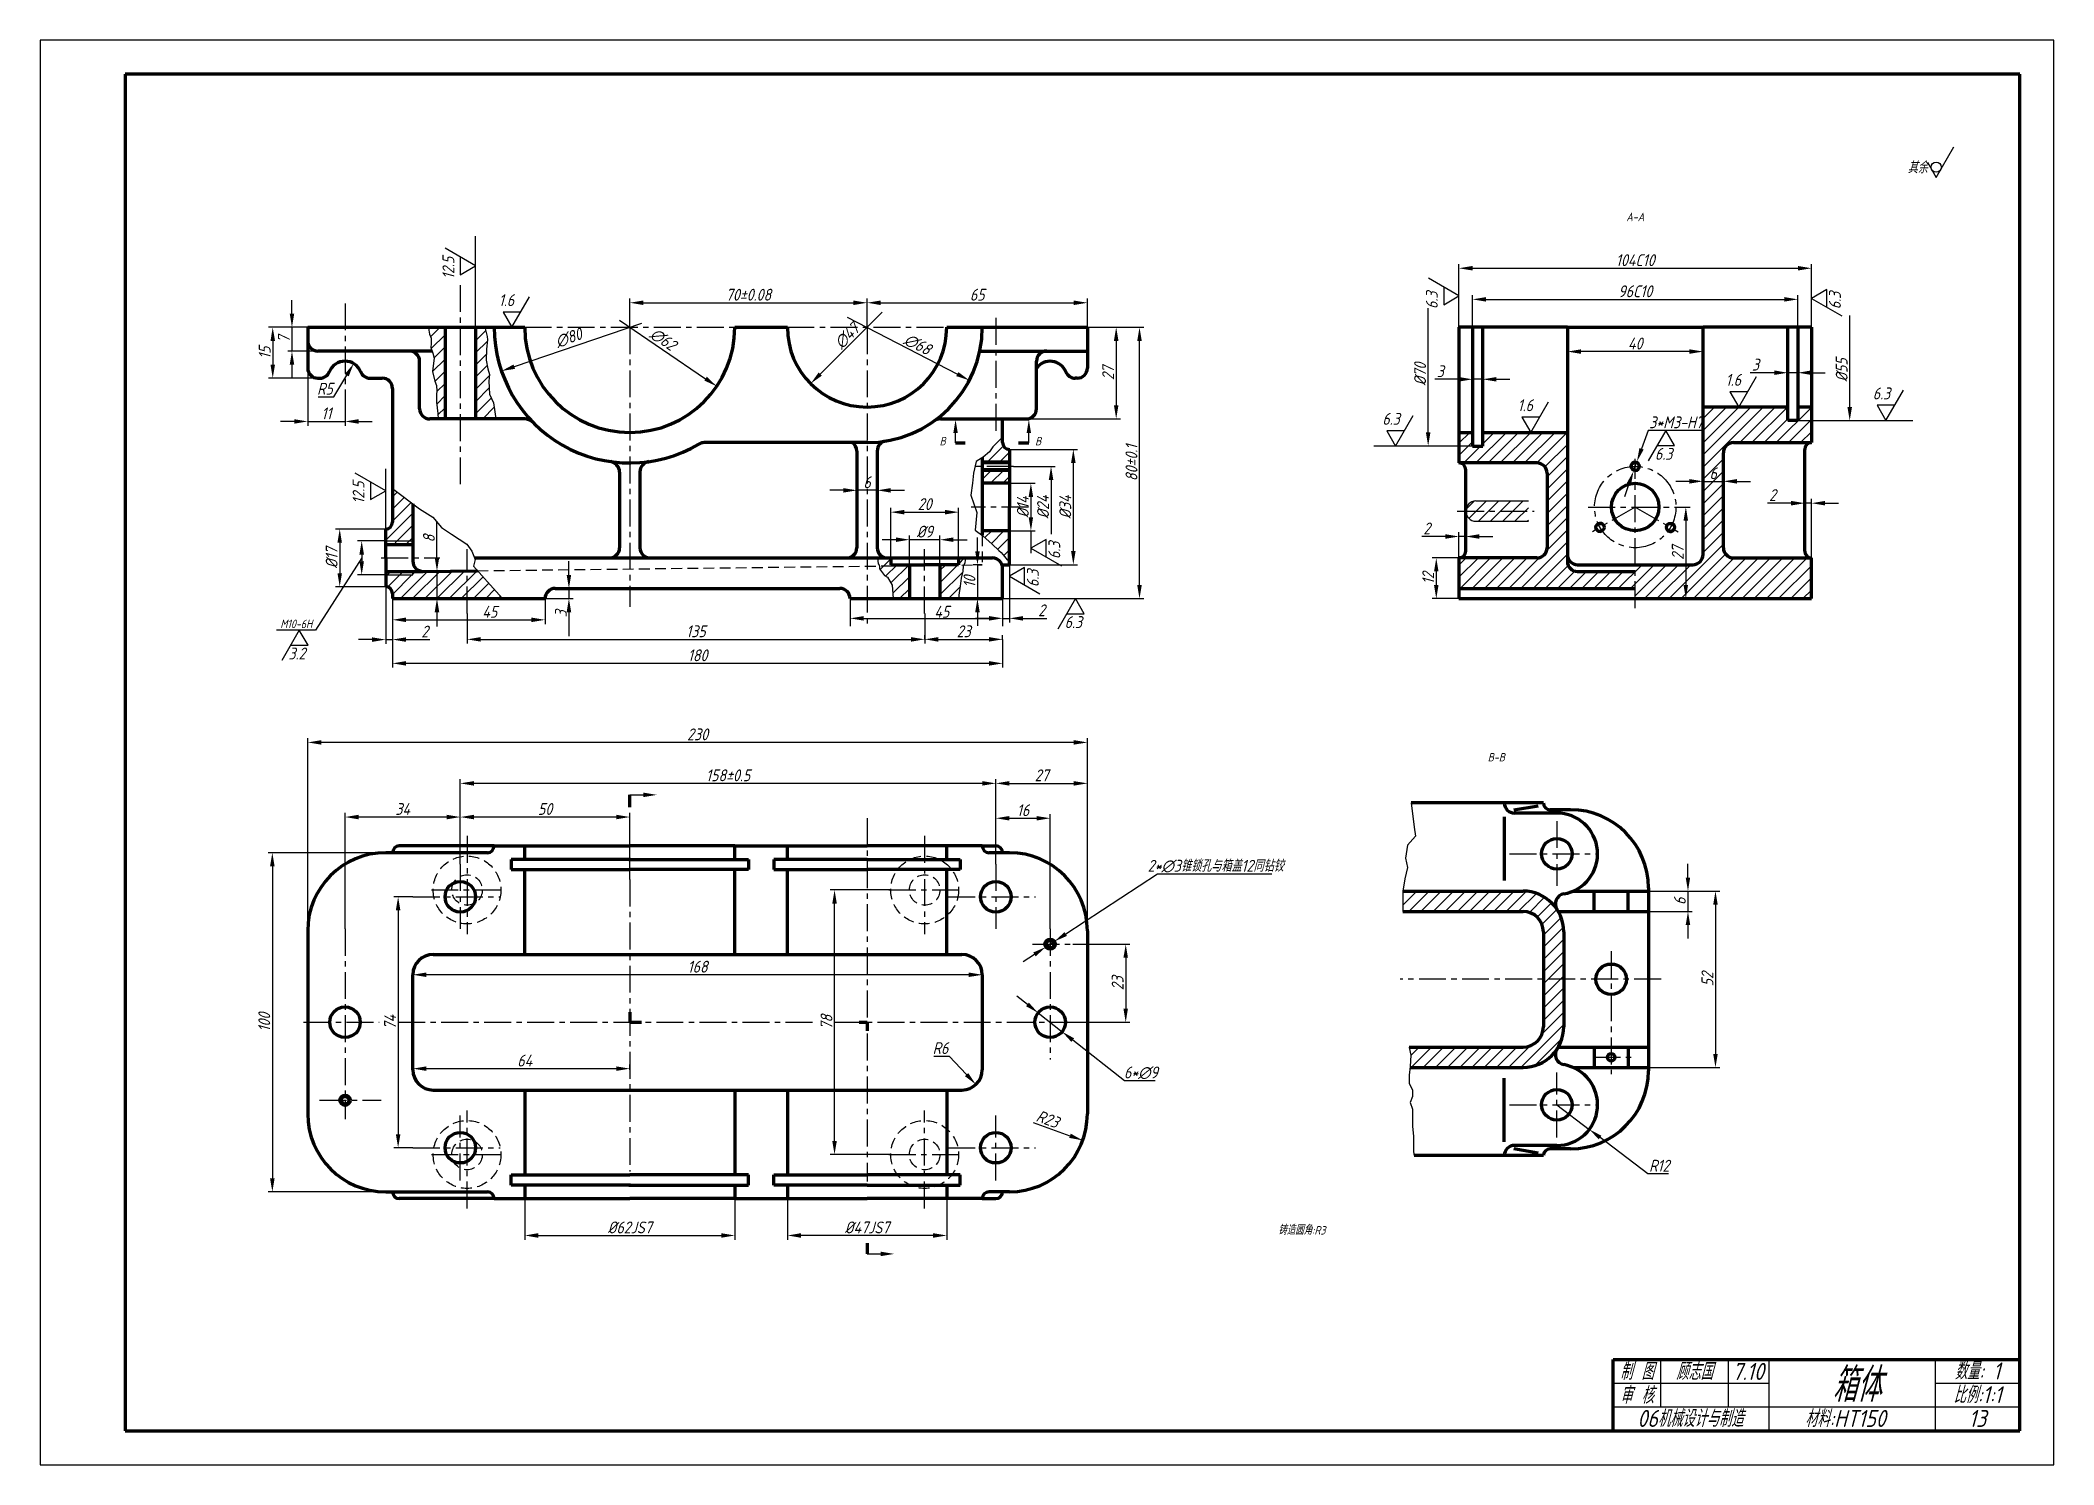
# Model space of a CAD drawing. Header units: millimetres. Extents: x -36 to 558, y -109 to 311.
import ezdxf

# ---------------------------------------------------------------- set-up
doc = ezdxf.new("R2010")
doc.units = ezdxf.units.MM
doc.header["$LTSCALE"] = 0.125
doc.linetypes.add('CENTERX2', pattern=[101.6, 63.5, -12.7, 12.7, -12.7])
doc.linetypes.add('DASHEDX2', pattern=[38.1, 25.4, -12.7])
for name, color, linetype, lineweight in [('文字', 6, 'Continuous', 30), ('标注线', 5, 'Continuous', 30), ('点划线', 3, 'CENTERX2', 30), ('粗实线', 7, 'Continuous', 70), ('细实线', 2, 'Continuous', 30), ('虚线', 4, 'DASHEDX2', 30)]:
    doc.layers.add(name, color=color, linetype=linetype, lineweight=lineweight)
doc.styles.add('样式 1', font='gbeitc.shx', dxfattribs={"bigfont": 'gbcbig.shx'})
doc.dimstyles.new('ISO-25', dxfattribs={"dimtxt": 3.5, "dimasz": 4, "dimexe": 1.25, "dimexo": 0, "dimtad": 1, "dimtoh": 1, "dimdsep": 46, "dimtxsty": '样式 1', "dimcen": 2.5, "dimadec": 0, "dimazin": 0, "dimtfac": 1, "dimtmove": 0, "dimatfit": 3, "dimfxl": 0, "dimtolj": 1, "dimarcsym": 0})

msp = doc.modelspace()

# ---------------------------------------------------------------- texts
at = {"layer": '文字', "char_height": 5, "attachment_point": 5, "style": '样式 1'}
for s, insert, width in [('制 图', (435.287, -81.892), 14), ('顾志国', (452.268, -81.892), 14), ('7.10', (468.128, -81.892), 14), ('数量: 1', (535.787, -81.756), 25), ('审 核', (435.287, -88.892), 14), ('比例:1:1', (535.787, -88.756), 25), ('06机械设计与制造', (451.061, -95.756), 35.72672), ('材料:HT150', (496.819, -95.756), 25), ('13', (535.787, -95.756), 25)]:
    msp.add_mtext(s, dxfattribs=dict(at, insert=insert, width=width))
at = {"layer": '文字', "insert": (500.11, -85.847), "char_height": 10, "attachment_point": 5, "style": '样式 1'}
msp.add_mtext('箱体', dxfattribs=at)
at = {"layer": '标注线', "attachment_point": 1, "style": '样式 1'}
for s, insert, char_height, width in [('其余', (515.175, 274.891), 3.5, 18.1623), ('A-A', (432.167, 259.764), 2.5, 39.0912), ('B', (229.588, 193.657), 2.5, 4.7237), ('B', (257.767, 193.657), 2.5, 4.7237), ('M10-6H', (35.082, 139.78), 2.5, 18.7521), ('B-B', (391.3, 100.46), 2.5, 39.0912), ('铸造圆角:R3', (329.485, -39.027), 2.5, 76.1284)]:
    msp.add_mtext(s, dxfattribs=dict(at, insert=insert, char_height=char_height, width=width))
at = {"layer": '标注线', "char_height": 3.5, "attachment_point": 5, "style": '样式 1'}
for s, insert, rotation in [('\\A1;∅80', (120.176, 222.844), 18.809114), ('\\A1;∅47', (202.274, 223.421), 44.94777), ('\\A1;∅62', (148.013, 222.426), 325.885806), ('\\A1;∅68', (223.101, 220.932), 332.615775), ('%%c70', (371.358, 212.159), 90), ('%%c55', (495.725, 213.382), 90), ('%%c24', (260.11, 172.977), 90), ('\\A1;%%c34', (266.679, 172.977), 90), ('8', (78.945, 163.671), 90), ('\\A1;3', (117.87, 141.503), 90)]:
    msp.add_mtext(s, dxfattribs=dict(at, insert=insert, rotation=rotation))
for s, insert in [('\\A1;45', (96.885, 142.103)), ('\\A1;45', (230.247, 142.108)), ('\\A1;50', (113.197, 83.952))]:
    msp.add_mtext(s, dxfattribs=dict(at, insert=insert))

# ---------------------------------------------------------------- blocks, each defined once
blk = doc.blocks.new('*D2')
at = {"layer": 'Defpoints', "color": 0}
for p in [(43.2, 103.58), (43.2, 48.07), (273.2, 48.07)]:
    blk.add_point(p, dxfattribs=at)
at = {"layer": '标注线', "color": 0, "lineweight": -2}
for p, q in [((43.2, 48.07), (43.2, 104.83)), ((269.2, 103.58), (47.2, 103.58)), ((273.2, 48.07), (273.2, 104.83))]:
    blk.add_line(p, q, dxfattribs=at)
at = {"layer": '标注线', "color": 0}
for points in [[(47.2, 104.25), (47.2, 102.92), (43.2, 103.58)], [(269.2, 104.25), (269.2, 102.92), (273.2, 103.58)]]:
    blk.add_solid(points, dxfattribs=at)
at = {"layer": '标注线', "color": 0, "insert": (158.2, 105.96), "char_height": 3.5, "attachment_point": 5, "style": '样式 1'}
blk.add_mtext('\\A1;230', dxfattribs=at)
blk = doc.blocks.new('*D3')
at = {"layer": 'Defpoints', "color": 0}
for p in [(54.2, 81.58), (88.2, 81.58), (54.2, 48.58)]:
    blk.add_point(p, dxfattribs=at)
at = {"layer": '标注线', "color": 0, "lineweight": -2}
for p, q in [((54.2, 48.58), (54.2, 82.83)), ((84.2, 81.58), (58.2, 81.58)), ((88.2, 81.58), (88.2, 82.83))]:
    blk.add_line(p, q, dxfattribs=at)
at = {"layer": '标注线', "color": 0}
for points in [[(58.2, 82.24), (58.2, 80.91), (54.2, 81.58)], [(84.2, 82.24), (84.2, 80.91), (88.2, 81.58)]]:
    blk.add_solid(points, dxfattribs=at)
at = {"layer": '标注线', "color": 0, "insert": (71.2, 83.95), "char_height": 3.5, "attachment_point": 5, "style": '样式 1'}
blk.add_mtext('\\A1;34', dxfattribs=at)
blk = doc.blocks.new('*D4')
at = {"layer": 'Defpoints', "color": 0}
for p in [(74.2, 58.07), (69.86, -15.93), (74.2, -15.93)]:
    blk.add_point(p, dxfattribs=at)
at = {"layer": '标注线', "color": 0, "lineweight": -2}
for p, q in [((74.2, 58.07), (68.61, 58.07)), ((69.86, 54.07), (69.86, -11.93)), ((74.2, -15.93), (68.61, -15.93))]:
    blk.add_line(p, q, dxfattribs=at)
at = {"layer": '标注线', "color": 0}
for points in [[(69.19, 54.07), (70.53, 54.07), (69.86, 58.07)], [(69.19, -11.93), (70.53, -11.93), (69.86, -15.93)]]:
    blk.add_solid(points, dxfattribs=at)
at = {"layer": '标注线', "color": 0, "insert": (67.49, 21.07), "char_height": 3.5, "attachment_point": 5, "rotation": 90, "style": '样式 1'}
blk.add_mtext('\\A1;74', dxfattribs=at)
blk = doc.blocks.new('*D5')
at = {"layer": 'Defpoints', "color": 0}
for p in [(74.2, 7.07), (138.2, 7.39), (138.2, 7.07)]:
    blk.add_point(p, dxfattribs=at)
at = {"layer": '标注线', "color": 0, "lineweight": -2}
for p, q in [((74.2, 7.07), (74.2, 8.64)), ((78.2, 7.39), (134.2, 7.39)), ((138.2, 7.07), (138.2, 8.64))]:
    blk.add_line(p, q, dxfattribs=at)
at = {"layer": '标注线', "color": 0}
for points in [[(78.2, 8.06), (78.2, 6.72), (74.2, 7.39)], [(134.2, 8.06), (134.2, 6.72), (138.2, 7.39)]]:
    blk.add_solid(points, dxfattribs=at)
at = {"layer": '标注线', "color": 0, "insert": (107.2, 9.76), "char_height": 3.5, "attachment_point": 5, "style": '样式 1'}
blk.add_mtext('\\A1;64', dxfattribs=at)
blk = doc.blocks.new('*D6')
at = {"layer": 'Defpoints', "color": 0}
for p in [(198.61, 60.07), (215.2, 60.07), (215.2, -17.93)]:
    blk.add_point(p, dxfattribs=at)
at = {"layer": '标注线', "color": 0, "lineweight": -2}
for p, q in [((215.2, 60.07), (197.36, 60.07)), ((198.61, -13.93), (198.61, 56.07)), ((215.2, -17.93), (197.36, -17.93))]:
    blk.add_line(p, q, dxfattribs=at)
at = {"layer": '标注线', "color": 0}
for points in [[(197.94, 56.07), (199.28, 56.07), (198.61, 60.07)], [(197.94, -13.93), (199.28, -13.93), (198.61, -17.93)]]:
    blk.add_solid(points, dxfattribs=at)
at = {"layer": '标注线', "color": 0, "insert": (196.24, 21.07), "char_height": 3.5, "attachment_point": 5, "rotation": 90, "style": '样式 1'}
blk.add_mtext('\\A1;78', dxfattribs=at)
blk = doc.blocks.new('*D7')
at = {"layer": 'Defpoints', "color": 0}
for p in [(66.2, 71.07), (32.75, -28.93), (66.2, -28.93)]:
    blk.add_point(p, dxfattribs=at)
at = {"layer": '标注线', "color": 0, "lineweight": -2}
for p, q in [((66.2, 71.07), (31.5, 71.07)), ((32.75, 67.07), (32.75, -24.93)), ((66.2, -28.93), (31.5, -28.93))]:
    blk.add_line(p, q, dxfattribs=at)
at = {"layer": '标注线', "color": 0}
for points in [[(32.08, 67.07), (33.42, 67.07), (32.75, 71.07)], [(32.08, -24.93), (33.42, -24.93), (32.75, -28.93)]]:
    blk.add_solid(points, dxfattribs=at)
at = {"layer": '标注线', "color": 0, "insert": (30.37, 21.07), "char_height": 3.5, "attachment_point": 5, "rotation": 90, "style": '样式 1'}
blk.add_mtext('\\A1;100', dxfattribs=at)
blk = doc.blocks.new('*D8')
at = {"layer": 'Defpoints', "color": 0}
for p in [(74.2, 35.07), (74.2, 35.07), (242.2, 35.07)]:
    blk.add_point(p, dxfattribs=at)
at = {"layer": '标注线', "color": 0, "lineweight": -2}
for p, q in [((74.2, 35.07), (74.2, 36.32)), ((242.2, 35.07), (242.2, 36.32)), ((238.2, 35.07), (78.2, 35.07))]:
    blk.add_line(p, q, dxfattribs=at)
at = {"layer": '标注线', "color": 0}
for points in [[(78.2, 35.74), (78.2, 34.41), (74.2, 35.07)], [(238.2, 35.74), (238.2, 34.41), (242.2, 35.07)]]:
    blk.add_solid(points, dxfattribs=at)
at = {"layer": '标注线', "color": 0, "insert": (158.2, 37.45), "char_height": 3.5, "attachment_point": 5, "style": '样式 1'}
blk.add_mtext('\\A1;168', dxfattribs=at)
blk = doc.blocks.new('*D9')
at = {"layer": 'Defpoints', "color": 0}
for p in [(184.7, -30.93), (231.7, -30.93), (184.7, -41.8)]:
    blk.add_point(p, dxfattribs=at)
at = {"layer": '标注线', "color": 0, "lineweight": -2}
for p, q in [((184.7, -30.93), (184.7, -43.05)), ((231.7, -30.93), (231.7, -43.05)), ((227.7, -41.8), (188.7, -41.8))]:
    blk.add_line(p, q, dxfattribs=at)
at = {"layer": '标注线', "color": 0}
for points in [[(188.7, -41.13), (188.7, -42.47), (184.7, -41.8)], [(227.7, -41.13), (227.7, -42.47), (231.7, -41.8)]]:
    blk.add_solid(points, dxfattribs=at)
at = {"layer": '标注线', "color": 0, "insert": (208.2, -39.43), "char_height": 3.5, "attachment_point": 5, "style": '样式 1'}
blk.add_mtext('\\A1;%%c47JS7', dxfattribs=at)
blk = doc.blocks.new('*D10')
at = {"layer": 'Defpoints', "color": 0}
for p in [(107.2, -30.93), (169.2, -30.93), (169.2, -41.8)]:
    blk.add_point(p, dxfattribs=at)
at = {"layer": '标注线', "color": 0, "lineweight": -2}
for p, q in [((107.2, -30.93), (107.2, -43.05)), ((169.2, -30.93), (169.2, -43.05)), ((111.2, -41.8), (165.2, -41.8))]:
    blk.add_line(p, q, dxfattribs=at)
at = {"layer": '标注线', "color": 0}
for points in [[(111.2, -41.13), (111.2, -42.47), (107.2, -41.8)], [(165.2, -41.13), (165.2, -42.47), (169.2, -41.8)]]:
    blk.add_solid(points, dxfattribs=at)
at = {"layer": '标注线', "color": 0, "insert": (138.2, -39.43), "char_height": 3.5, "attachment_point": 5, "style": '样式 1'}
blk.add_mtext('\\A1;%%c62JS7', dxfattribs=at)
blk = doc.blocks.new('*D11')
at = {"layer": 'Defpoints', "color": 0}
for p in [(88.2, 91.51), (88.2, 82.83), (246.2, 67.72)]:
    blk.add_point(p, dxfattribs=at)
at = {"layer": '标注线', "color": 0, "lineweight": -2}
for p, q in [((88.2, 82.83), (88.2, 92.76)), ((242.2, 91.51), (92.2, 91.51)), ((246.2, 67.72), (246.2, 92.76))]:
    blk.add_line(p, q, dxfattribs=at)
at = {"layer": '标注线', "color": 0}
for points in [[(92.2, 92.17), (92.2, 90.84), (88.2, 91.51)], [(242.2, 92.17), (242.2, 90.84), (246.2, 91.51)]]:
    blk.add_solid(points, dxfattribs=at)
at = {"layer": '标注线', "color": 0, "insert": (167.2, 93.88), "char_height": 3.5, "attachment_point": 5, "style": '样式 1'}
blk.add_mtext('\\A1;158%%p0.5', dxfattribs=at)
blk = doc.blocks.new('*D12')
at = {"layer": 'Defpoints', "color": 0}
for p in [(246.2, 91.51), (273.2, 91.51), (273.2, 91.51)]:
    blk.add_point(p, dxfattribs=at)
at = {"layer": '标注线', "color": 0, "lineweight": -2}
for p, q in [((246.2, 91.51), (246.2, 92.76)), ((250.2, 91.51), (269.2, 91.51)), ((273.2, 91.51), (273.2, 92.76))]:
    blk.add_line(p, q, dxfattribs=at)
at = {"layer": '标注线', "color": 0}
for points in [[(250.2, 92.17), (250.2, 90.84), (246.2, 91.51)], [(269.2, 92.17), (269.2, 90.84), (273.2, 91.51)]]:
    blk.add_solid(points, dxfattribs=at)
at = {"layer": '标注线', "color": 0, "insert": (259.7, 93.88), "char_height": 3.5, "attachment_point": 5, "style": '样式 1'}
blk.add_mtext('\\A1;27', dxfattribs=at)
blk = doc.blocks.new('*D13')
at = {"layer": 'Defpoints', "color": 0}
for p in [(262.2, 81.22), (246.2, 67.72), (262.2, 48.58)]:
    blk.add_point(p, dxfattribs=at)
at = {"layer": '标注线', "color": 0, "lineweight": -2}
for p, q in [((246.2, 67.72), (246.2, 82.47)), ((250.2, 81.22), (258.2, 81.22)), ((262.2, 48.58), (262.2, 82.47))]:
    blk.add_line(p, q, dxfattribs=at)
at = {"layer": '标注线', "color": 0}
for points in [[(250.2, 81.88), (250.2, 80.55), (246.2, 81.22)], [(258.2, 81.88), (258.2, 80.55), (262.2, 81.22)]]:
    blk.add_solid(points, dxfattribs=at)
at = {"layer": '标注线', "color": 0, "insert": (254.2, 83.59), "char_height": 3.5, "attachment_point": 5, "style": '样式 1'}
blk.add_mtext('\\A1;16', dxfattribs=at)
blk = doc.blocks.new('*D14')
at = {"layer": 'Defpoints', "color": 0}
for p in [(268.88, 44.07), (270.09, 21.07), (284.51, 21.07)]:
    blk.add_point(p, dxfattribs=at)
at = {"layer": '标注线', "color": 0, "lineweight": -2}
for p, q in [((268.88, 44.07), (285.76, 44.07)), ((284.51, 40.07), (284.51, 25.07)), ((270.09, 21.07), (285.76, 21.07))]:
    blk.add_line(p, q, dxfattribs=at)
at = {"layer": '标注线', "color": 0}
for points in [[(283.84, 40.07), (285.17, 40.07), (284.51, 44.07)], [(283.84, 25.07), (285.17, 25.07), (284.51, 21.07)]]:
    blk.add_solid(points, dxfattribs=at)
at = {"layer": '标注线', "color": 0, "insert": (282.13, 32.57), "char_height": 3.5, "attachment_point": 5, "rotation": 90, "style": '样式 1'}
blk.add_mtext('\\A1;23', dxfattribs=at)
blk = doc.blocks.new('*D15')
at = {"layer": 'Defpoints', "color": 0}
for p in [(486.82, 243.39), (382.82, 225.98), (486.82, 225.98)]:
    blk.add_point(p, dxfattribs=at)
at = {"layer": '标注线', "color": 0, "lineweight": -2}
for p, q in [((382.82, 225.98), (382.82, 244.64)), ((486.82, 225.98), (486.82, 244.64)), ((386.82, 243.39), (482.82, 243.39))]:
    blk.add_line(p, q, dxfattribs=at)
at = {"layer": '标注线', "color": 0}
for points in [[(386.82, 244.06), (386.82, 242.73), (382.82, 243.39)], [(482.82, 244.06), (482.82, 242.73), (486.82, 243.39)]]:
    blk.add_solid(points, dxfattribs=at)
at = {"layer": '标注线', "color": 0, "insert": (434.82, 245.77), "char_height": 3.5, "attachment_point": 5, "style": '样式 1'}
blk.add_mtext('\\A1;104C10', dxfattribs=at)
blk = doc.blocks.new('*D16')
at = {"layer": 'Defpoints', "color": 0}
for p in [(482.82, 234.22), (386.82, 225.98), (482.82, 225.98)]:
    blk.add_point(p, dxfattribs=at)
at = {"layer": '标注线', "color": 0, "lineweight": -2}
for p, q in [((386.82, 225.98), (386.82, 235.47)), ((390.82, 234.22), (478.82, 234.22)), ((482.82, 225.98), (482.82, 235.47))]:
    blk.add_line(p, q, dxfattribs=at)
at = {"layer": '标注线', "color": 0}
for points in [[(390.82, 234.89), (390.82, 233.55), (386.82, 234.22)], [(478.82, 234.89), (478.82, 233.55), (482.82, 234.22)]]:
    blk.add_solid(points, dxfattribs=at)
at = {"layer": '标注线', "color": 0, "insert": (434.82, 236.59), "char_height": 3.5, "attachment_point": 5, "style": '样式 1'}
blk.add_mtext('\\A1;96C10', dxfattribs=at)
blk = doc.blocks.new('*D17')
at = {"layer": 'Defpoints', "color": 0}
for p in [(414.82, 219.02), (414.82, 218.82), (454.82, 219.02)]:
    blk.add_point(p, dxfattribs=at)
at = {"layer": '标注线', "color": 0, "lineweight": -2}
for p, q in [((414.82, 219.02), (414.82, 217.57)), ((450.82, 218.82), (418.82, 218.82)), ((454.82, 219.02), (454.82, 217.57))]:
    blk.add_line(p, q, dxfattribs=at)
at = {"layer": '标注线', "color": 0}
for points in [[(418.82, 219.49), (418.82, 218.16), (414.82, 218.82)], [(450.82, 219.49), (450.82, 218.16), (454.82, 218.82)]]:
    blk.add_solid(points, dxfattribs=at)
at = {"layer": '标注线', "color": 0, "insert": (434.82, 221.2), "char_height": 3.5, "attachment_point": 5, "style": '样式 1'}
blk.add_mtext('\\A1;40', dxfattribs=at)
blk = doc.blocks.new('*D18')
at = {"layer": 'Defpoints', "color": 0}
for p in [(382.82, 157.98), (376.13, 145.98), (382.82, 145.98)]:
    blk.add_point(p, dxfattribs=at)
at = {"layer": '标注线', "color": 0, "lineweight": -2}
for p, q in [((382.82, 157.98), (374.88, 157.98)), ((376.13, 153.98), (376.13, 149.98)), ((382.82, 145.98), (374.88, 145.98))]:
    blk.add_line(p, q, dxfattribs=at)
at = {"layer": '标注线', "color": 0}
for points in [[(375.46, 153.98), (376.79, 153.98), (376.13, 157.98)], [(375.46, 149.98), (376.79, 149.98), (376.13, 145.98)]]:
    blk.add_solid(points, dxfattribs=at)
at = {"layer": '标注线', "color": 0, "insert": (373.75, 151.98), "char_height": 3.5, "attachment_point": 5, "rotation": 90, "style": '样式 1'}
blk.add_mtext('\\A1;12', dxfattribs=at)
blk = doc.blocks.new('*D19')
at = {"layer": 'Defpoints', "color": 0}
for p in [(382.82, 164.3), (382.82, 157.98), (384.82, 159.98)]:
    blk.add_point(p, dxfattribs=at)
at = {"layer": '标注线', "color": 0, "lineweight": -2}
for p, q in [((378.82, 164.3), (371.82, 164.3)), ((382.82, 157.98), (382.82, 165.55)), ((384.82, 164.3), (382.82, 164.3)), ((384.82, 159.98), (384.82, 165.55)), ((388.82, 164.3), (392.82, 164.3))]:
    blk.add_line(p, q, dxfattribs=at)
at = {"layer": '标注线', "color": 0}
for points in [[(378.82, 164.96), (378.82, 163.63), (382.82, 164.3)], [(388.82, 164.96), (388.82, 163.63), (384.82, 164.3)]]:
    blk.add_solid(points, dxfattribs=at)
at = {"layer": '标注线', "color": 0, "insert": (373.32, 166.67), "char_height": 3.5, "attachment_point": 5, "style": '样式 1'}
blk.add_mtext('\\A1;2', dxfattribs=at)
blk = doc.blocks.new('*D20')
at = {"layer": 'Defpoints', "color": 0}
for p in [(448.25, 172.98), (448.38, 145.98), (449.75, 145.98)]:
    blk.add_point(p, dxfattribs=at)
at = {"layer": '标注线', "color": 0, "lineweight": -2}
for p, q in [((448.25, 172.98), (451, 172.98)), ((449.75, 168.98), (449.75, 149.98)), ((448.38, 145.98), (451, 145.98))]:
    blk.add_line(p, q, dxfattribs=at)
at = {"layer": '标注线', "color": 0}
for points in [[(449.08, 168.98), (450.41, 168.98), (449.75, 172.98)], [(449.08, 149.98), (450.41, 149.98), (449.75, 145.98)]]:
    blk.add_solid(points, dxfattribs=at)
at = {"layer": '标注线', "color": 0, "insert": (447.37, 159.48), "char_height": 3.5, "attachment_point": 5, "rotation": 90, "style": '样式 1'}
blk.add_mtext('\\A1;27', dxfattribs=at)
blk = doc.blocks.new('*D21')
at = {"layer": 'Defpoints', "color": 0}
for p in [(454.82, 181.15), (460.82, 181.15), (460.82, 180.56)]:
    blk.add_point(p, dxfattribs=at)
at = {"layer": '标注线', "color": 0, "lineweight": -2}
for p, q in [((450.82, 180.56), (446.82, 180.56)), ((454.82, 181.15), (454.82, 179.31)), ((454.82, 180.56), (460.82, 180.56)), ((460.82, 181.15), (460.82, 179.31)), ((464.82, 180.56), (468.82, 180.56))]:
    blk.add_line(p, q, dxfattribs=at)
at = {"layer": '标注线', "color": 0}
for points in [[(450.82, 181.23), (450.82, 179.9), (454.82, 180.56)], [(464.82, 181.23), (464.82, 179.9), (460.82, 180.56)]]:
    blk.add_solid(points, dxfattribs=at)
at = {"layer": '标注线', "color": 0, "insert": (457.82, 182.94), "char_height": 3.5, "attachment_point": 5, "style": '样式 1'}
blk.add_mtext('\\A1;6', dxfattribs=at)
blk = doc.blocks.new('*D22')
at = {"layer": 'Defpoints', "color": 0}
for p in [(258.66, 23.85), (265.73, 18.29)]:
    blk.add_point(p, dxfattribs=at)
at = {"layer": '标注线', "color": 0, "lineweight": -2}
for p, q in [((255.52, 26.33), (252.37, 28.8)), ((258.66, 23.85), (265.73, 18.29)), ((284.17, 3.78), (268.88, 15.82)), ((293.18, 3.78), (284.17, 3.78))]:
    blk.add_line(p, q, dxfattribs=at)
at = {"layer": '标注线', "color": 0}
for points in [[(255.93, 26.85), (255.1, 25.8), (258.66, 23.85)], [(269.29, 16.34), (268.46, 15.29), (265.73, 18.29)]]:
    blk.add_solid(points, dxfattribs=at)
at = {"layer": '标注线', "color": 0, "insert": (288.99, 6.16), "char_height": 3.5, "attachment_point": 5, "style": '样式 1'}
blk.add_mtext('\\A1;6*∅9', dxfattribs=at)
blk = doc.blocks.new('*D23')
at = {"layer": 'Defpoints', "color": 0}
for p in [(260.94, 43.25), (263.45, 44.89)]:
    blk.add_point(p, dxfattribs=at)
at = {"layer": '标注线', "color": 0, "lineweight": -2}
for p, q in [((293.85, 64.7), (266.8, 47.08)), ((327.58, 64.7), (293.85, 64.7)), ((260.94, 43.25), (263.45, 44.89)), ((257.59, 41.07), (254.24, 38.89))]:
    blk.add_line(p, q, dxfattribs=at)
at = {"layer": '标注线', "color": 0}
for points in [[(266.44, 47.63), (267.17, 46.52), (263.45, 44.89)], [(257.22, 41.63), (257.95, 40.51), (260.94, 43.25)]]:
    blk.add_solid(points, dxfattribs=at)
at = {"layer": '标注线', "color": 0, "insert": (311.03, 67.1), "char_height": 3.5, "attachment_point": 5, "style": '样式 1'}
blk.add_mtext('\\A1;2*∅3锥锁孔与箱盖12同钻铰', dxfattribs=at)
blk = doc.blocks.new('*D24')
at = {"layer": 'Defpoints', "color": 0}
for p in [(236.2, 7.07), (240.32, 2.71)]:
    blk.add_point(p, dxfattribs=at)
at = {"layer": '标注线', "color": 0, "lineweight": -2}
for p, q in [((227.93, 11.07), (232.42, 11.07)), ((232.42, 11.07), (237.57, 5.62))]:
    blk.add_line(p, q, dxfattribs=at)
at = {"layer": '标注线', "color": 0}
blk.add_solid([(238.06, 6.08), (237.09, 5.16), (240.32, 2.71)], dxfattribs=at)
at = {"layer": '标注线', "color": 0, "insert": (229.86, 13.44), "char_height": 3.5, "attachment_point": 5, "style": '样式 1'}
blk.add_mtext('\\A1;R6', dxfattribs=at)
blk = doc.blocks.new('*D25')
at = {"layer": 'Defpoints', "color": 0}
for p in [(250.2, -5.93), (271.82, -13.76)]:
    blk.add_point(p, dxfattribs=at)
at = {"layer": '标注线', "color": 0, "lineweight": -2}
blk.add_line((257.2, -8.46), (268.06, -12.39), dxfattribs=at)
at = {"layer": '标注线', "color": 0}
blk.add_solid([(268.29, -11.77), (267.84, -13.02), (271.82, -13.76)], dxfattribs=at)
at = {"layer": '标注线', "color": 0, "insert": (261.48, -7.49), "char_height": 3.5, "attachment_point": 5, "rotation": 340.10111, "style": '样式 1'}
blk.add_mtext('\\A1;R23', dxfattribs=at)
blk = doc.blocks.new('*D26')
at = {"layer": 'Defpoints', "color": 0}
for p in [(411.72, -3.26), (421.28, -10.51)]:
    blk.add_point(p, dxfattribs=at)
at = {"layer": '标注线', "color": 0, "lineweight": -2}
for p, q in [((411.72, -3.26), (421.28, -10.51)), ((438.51, -23.6), (424.46, -12.93)), ((444.68, -23.6), (438.51, -23.6))]:
    blk.add_line(p, q, dxfattribs=at)
at = {"layer": '标注线', "color": 0}
blk.add_solid([(424.86, -12.4), (424.06, -13.46), (421.28, -10.51)], dxfattribs=at)
at = {"layer": '标注线', "color": 0, "insert": (441.91, -21.23), "char_height": 3.5, "attachment_point": 5, "style": '样式 1'}
blk.add_mtext('\\A1;R12', dxfattribs=at)
blk = doc.blocks.new('*D27')
at = {"layer": 'Defpoints', "color": 0}
for p in [(438.72, 59.74), (438.72, 53.74), (450.38, 53.74)]:
    blk.add_point(p, dxfattribs=at)
at = {"layer": '标注线', "color": 0, "lineweight": -2}
for p, q in [((450.38, 63.74), (450.38, 67.74)), ((438.72, 59.74), (451.63, 59.74)), ((450.38, 59.74), (450.38, 53.74)), ((438.72, 53.74), (451.63, 53.74)), ((450.38, 49.74), (450.38, 45.74))]:
    blk.add_line(p, q, dxfattribs=at)
at = {"layer": '标注线', "color": 0}
for points in [[(449.71, 63.74), (451.04, 63.74), (450.38, 59.74)], [(449.71, 49.74), (451.04, 49.74), (450.38, 53.74)]]:
    blk.add_solid(points, dxfattribs=at)
at = {"layer": '标注线', "color": 0, "insert": (448, 56.74), "char_height": 3.5, "attachment_point": 5, "rotation": 90, "style": '样式 1'}
blk.add_mtext('\\A1;6', dxfattribs=at)
blk = doc.blocks.new('*D28')
at = {"layer": 'Defpoints', "color": 0}
for p in [(450.38, 59.74), (438.72, 7.74), (458.49, 7.74)]:
    blk.add_point(p, dxfattribs=at)
at = {"layer": '标注线', "color": 0, "lineweight": -2}
for p, q in [((450.38, 59.74), (459.74, 59.74)), ((458.49, 55.74), (458.49, 11.74)), ((438.72, 7.74), (459.74, 7.74))]:
    blk.add_line(p, q, dxfattribs=at)
at = {"layer": '标注线', "color": 0}
for points in [[(457.83, 55.74), (459.16, 55.74), (458.49, 59.74)], [(457.83, 11.74), (459.16, 11.74), (458.49, 7.74)]]:
    blk.add_solid(points, dxfattribs=at)
at = {"layer": '标注线', "color": 0, "insert": (456.12, 33.74), "char_height": 3.5, "attachment_point": 5, "rotation": 90, "style": '样式 1'}
blk.add_mtext('\\A1;52', dxfattribs=at)
blk = doc.blocks.new('*D29')
at = {"layer": 'Defpoints', "color": 0}
for p in [(479.82, 212.59), (479.82, 212.59), (482.82, 212.59)]:
    blk.add_point(p, dxfattribs=at)
at = {"layer": '标注线', "color": 0, "lineweight": -2}
for p, q in [((479.82, 212.59), (479.82, 213.84)), ((482.82, 212.59), (482.82, 213.84)), ((475.82, 212.59), (468.75, 212.59)), ((482.82, 212.59), (479.82, 212.59)), ((486.82, 212.59), (490.82, 212.59))]:
    blk.add_line(p, q, dxfattribs=at)
at = {"layer": '标注线', "color": 0}
for points in [[(475.82, 213.26), (475.82, 211.93), (479.82, 212.59)], [(486.82, 213.26), (486.82, 211.93), (482.82, 212.59)]]:
    blk.add_solid(points, dxfattribs=at)
at = {"layer": '标注线', "color": 0, "insert": (470.29, 214.97), "char_height": 3.5, "attachment_point": 5, "style": '样式 1'}
blk.add_mtext('\\A1;3', dxfattribs=at)
blk = doc.blocks.new('*D30')
at = {"layer": 'Defpoints', "color": 0}
for p in [(386.82, 210.65), (386.82, 210.65), (389.82, 210.65)]:
    blk.add_point(p, dxfattribs=at)
at = {"layer": '标注线', "color": 0, "lineweight": -2}
for p, q in [((382.82, 210.65), (375.75, 210.65)), ((386.82, 210.65), (386.82, 211.9)), ((389.82, 210.65), (386.82, 210.65)), ((389.82, 210.65), (389.82, 211.9)), ((393.82, 210.65), (397.82, 210.65))]:
    blk.add_line(p, q, dxfattribs=at)
at = {"layer": '标注线', "color": 0}
for points in [[(382.82, 211.31), (382.82, 209.98), (386.82, 210.65)], [(393.82, 211.31), (393.82, 209.98), (389.82, 210.65)]]:
    blk.add_solid(points, dxfattribs=at)
at = {"layer": '标注线', "color": 0, "insert": (377.29, 213.02), "char_height": 3.5, "attachment_point": 5, "style": '样式 1'}
blk.add_mtext('\\A1;3', dxfattribs=at)
blk = doc.blocks.new('*D31')
at = {"layer": 'Defpoints', "color": 0}
for p in [(435.33, 186.39), (434.32, 183.57)]:
    blk.add_point(p, dxfattribs=at)
at = {"layer": '标注线', "color": 0, "lineweight": -2}
for p, q in [((438.64, 195.59), (436.68, 190.15)), ((454.43, 195.59), (438.64, 195.59)), ((434.32, 183.57), (435.33, 186.39)), ((432.96, 179.8), (431.61, 176.04))]:
    blk.add_line(p, q, dxfattribs=at)
at = {"layer": '标注线', "color": 0}
for points in [[(436.06, 190.38), (437.31, 189.93), (435.33, 186.39)], [(432.33, 180.03), (433.59, 179.58), (434.32, 183.57)]]:
    blk.add_solid(points, dxfattribs=at)
at = {"layer": '标注线', "color": 0, "insert": (446.85, 197.96), "char_height": 3.5, "attachment_point": 5, "style": '样式 1'}
blk.add_mtext('\\A1;3*M3-H7', dxfattribs=at)
blk = doc.blocks.new('*D32')
at = {"layer": 'Defpoints', "color": 0}
for p in [(484.82, 174.12), (484.82, 159.98), (486.82, 157.98)]:
    blk.add_point(p, dxfattribs=at)
at = {"layer": '标注线', "color": 0, "lineweight": -2}
for p, q in [((480.82, 174.12), (473.82, 174.12)), ((484.82, 159.98), (484.82, 175.37)), ((486.82, 174.12), (484.82, 174.12)), ((486.82, 157.98), (486.82, 175.37)), ((490.82, 174.12), (494.82, 174.12))]:
    blk.add_line(p, q, dxfattribs=at)
at = {"layer": '标注线', "color": 0}
for points in [[(480.82, 174.79), (480.82, 173.45), (484.82, 174.12)], [(490.82, 174.79), (490.82, 173.45), (486.82, 174.12)]]:
    blk.add_solid(points, dxfattribs=at)
at = {"layer": '标注线', "color": 0, "insert": (475.32, 176.5), "char_height": 3.5, "attachment_point": 5, "style": '样式 1'}
blk.add_mtext('\\A1;2', dxfattribs=at)
blk = doc.blocks.new('*D53')
at = {"layer": 'Defpoints', "color": 0}
for p in [(208.2, 233.22), (273.2, 233.22), (273.2, 222.98)]:
    blk.add_point(p, dxfattribs=at)
at = {"layer": '标注线', "color": 0, "lineweight": -2}
for p, q in [((208.2, 233.22), (208.2, 234.47)), ((212.2, 233.22), (269.2, 233.22)), ((273.2, 222.98), (273.2, 234.47))]:
    blk.add_line(p, q, dxfattribs=at)
at = {"layer": '标注线', "color": 0}
for points in [[(212.2, 233.88), (212.2, 232.55), (208.2, 233.22)], [(269.2, 233.88), (269.2, 232.55), (273.2, 233.22)]]:
    blk.add_solid(points, dxfattribs=at)
at = {"layer": '标注线', "color": 0, "insert": (240.7, 235.59), "char_height": 3.5, "attachment_point": 5, "style": '样式 1'}
blk.add_mtext('\\A1;65', dxfattribs=at)
blk = doc.blocks.new('*D54')
at = {"layer": 'Defpoints', "color": 0}
for p in [(66.2, 166.48), (52.63, 149.48), (66.2, 149.48)]:
    blk.add_point(p, dxfattribs=at)
at = {"layer": '标注线', "color": 0, "lineweight": -2}
for p, q in [((66.2, 166.48), (51.38, 166.48)), ((52.63, 162.48), (52.63, 153.48)), ((66.2, 149.48), (51.38, 149.48))]:
    blk.add_line(p, q, dxfattribs=at)
at = {"layer": '标注线', "color": 0}
for points in [[(51.96, 162.48), (53.29, 162.48), (52.63, 166.48)], [(51.96, 153.48), (53.29, 153.48), (52.63, 149.48)]]:
    blk.add_solid(points, dxfattribs=at)
at = {"layer": '标注线', "color": 0, "insert": (50.25, 157.98), "char_height": 3.5, "attachment_point": 5, "rotation": 90, "style": '样式 1'}
blk.add_mtext('\\A1;%%c17', dxfattribs=at)
blk = doc.blocks.new('*D55')
at = {"layer": 'Defpoints', "color": 0}
for p in [(56.75, 215.28), (54.2, 210.98)]:
    blk.add_point(p, dxfattribs=at)
at = {"layer": '标注线', "color": 0, "lineweight": -2}
for p, q in [((50.94, 205.5), (54.71, 211.84)), ((46.23, 205.5), (50.94, 205.5))]:
    blk.add_line(p, q, dxfattribs=at)
at = {"layer": '标注线', "color": 0}
blk.add_solid([(54.13, 212.18), (55.28, 211.5), (56.75, 215.28)], dxfattribs=at)
at = {"layer": '标注线', "color": 0, "insert": (48.27, 207.87), "char_height": 3.5, "attachment_point": 5, "style": '样式 1'}
blk.add_mtext('\\A1;R5', dxfattribs=at)
blk = doc.blocks.new('*D56')
at = {"layer": 'Defpoints', "color": 0}
for p in [(208.2, 233.22), (138.2, 225.98), (208.2, 225.98)]:
    blk.add_point(p, dxfattribs=at)
at = {"layer": '标注线', "color": 0, "lineweight": -2}
for p, q in [((138.2, 225.98), (138.2, 234.47)), ((142.2, 233.22), (204.2, 233.22)), ((208.2, 225.98), (208.2, 234.47))]:
    blk.add_line(p, q, dxfattribs=at)
at = {"layer": '标注线', "color": 0}
for points in [[(142.2, 233.88), (142.2, 232.55), (138.2, 233.22)], [(204.2, 233.88), (204.2, 232.55), (208.2, 233.22)]]:
    blk.add_solid(points, dxfattribs=at)
at = {"layer": '标注线', "color": 0, "insert": (173.2, 235.59), "char_height": 3.5, "attachment_point": 5, "style": '样式 1'}
blk.add_mtext('\\A1;70%%p0.08', dxfattribs=at)
blk = doc.blocks.new('*D57')
at = {"layer": 'Defpoints', "color": 0}
for p in [(90.2, 141.58), (225.2, 141.58), (225.2, 133.97)]:
    blk.add_point(p, dxfattribs=at)
at = {"layer": '标注线', "color": 0, "lineweight": -2}
for p, q in [((90.2, 141.58), (90.2, 132.72)), ((225.2, 141.58), (225.2, 132.72)), ((94.2, 133.97), (221.2, 133.97))]:
    blk.add_line(p, q, dxfattribs=at)
at = {"layer": '标注线', "color": 0}
for points in [[(94.2, 134.63), (94.2, 133.3), (90.2, 133.97)], [(221.2, 134.63), (221.2, 133.3), (225.2, 133.97)]]:
    blk.add_solid(points, dxfattribs=at)
at = {"layer": '标注线', "color": 0, "insert": (157.7, 136.34), "char_height": 3.5, "attachment_point": 5, "style": '样式 1'}
blk.add_mtext('\\A1;135', dxfattribs=at)
blk = doc.blocks.new('*D58')
at = {"layer": 'Defpoints', "color": 0}
for p in [(220.7, 163.35), (220.7, 155.98), (229.7, 155.98)]:
    blk.add_point(p, dxfattribs=at)
at = {"layer": '标注线', "color": 0, "lineweight": -2}
for p, q in [((216.7, 163.35), (212.7, 163.35)), ((220.7, 155.98), (220.7, 164.6)), ((229.7, 163.35), (220.7, 163.35)), ((229.7, 155.98), (229.7, 164.6)), ((233.7, 163.35), (237.7, 163.35))]:
    blk.add_line(p, q, dxfattribs=at)
at = {"layer": '标注线', "color": 0}
for points in [[(216.7, 164.02), (216.7, 162.69), (220.7, 163.35)], [(233.7, 164.02), (233.7, 162.69), (229.7, 163.35)]]:
    blk.add_solid(points, dxfattribs=at)
at = {"layer": '标注线', "color": 0, "insert": (225.2, 165.73), "char_height": 3.5, "attachment_point": 5, "style": '样式 1'}
blk.add_mtext('\\A1;%%c9', dxfattribs=at)
blk = doc.blocks.new('*D59')
at = {"layer": 'Defpoints', "color": 0}
for p in [(235.2, 171.47), (215.2, 157.98), (235.2, 157.98)]:
    blk.add_point(p, dxfattribs=at)
at = {"layer": '标注线', "color": 0, "lineweight": -2}
for p, q in [((215.2, 157.98), (215.2, 172.72)), ((235.2, 157.98), (235.2, 172.72)), ((219.2, 171.47), (231.2, 171.47))]:
    blk.add_line(p, q, dxfattribs=at)
at = {"layer": '标注线', "color": 0}
for points in [[(219.2, 172.14), (219.2, 170.8), (215.2, 171.47)], [(231.2, 172.14), (231.2, 170.8), (235.2, 171.47)]]:
    blk.add_solid(points, dxfattribs=at)
at = {"layer": '标注线', "color": 0, "insert": (225.2, 173.85), "char_height": 3.5, "attachment_point": 5, "style": '样式 1'}
blk.add_mtext('\\A1;20', dxfattribs=at)
blk = doc.blocks.new('*D60')
at = {"layer": 'Defpoints', "color": 0}
for p in [(250.2, 179.98), (250.2, 165.98), (256.54, 165.98)]:
    blk.add_point(p, dxfattribs=at)
at = {"layer": '标注线', "color": 0, "lineweight": -2}
for p, q in [((250.2, 179.98), (257.79, 179.98)), ((256.54, 175.98), (256.54, 169.98)), ((250.2, 165.98), (257.79, 165.98))]:
    blk.add_line(p, q, dxfattribs=at)
at = {"layer": '标注线', "color": 0}
for points in [[(255.87, 175.98), (257.2, 175.98), (256.54, 179.98)], [(255.87, 169.98), (257.2, 169.98), (256.54, 165.98)]]:
    blk.add_solid(points, dxfattribs=at)
at = {"layer": '标注线', "color": 0, "insert": (254.16, 172.98), "char_height": 3.5, "attachment_point": 5, "rotation": 90, "style": '样式 1'}
blk.add_mtext('\\A1;%%c14', dxfattribs=at)
blk = doc.blocks.new('*D61')
at = {"layer": 'Defpoints', "color": 0}
for p in [(225.2, 133.97), (248.2, 133.97), (248.2, 133.97)]:
    blk.add_point(p, dxfattribs=at)
at = {"layer": '标注线', "color": 0, "lineweight": -2}
for p, q in [((225.2, 133.97), (225.2, 135.22)), ((229.2, 133.97), (244.2, 133.97)), ((248.2, 133.97), (248.2, 135.22))]:
    blk.add_line(p, q, dxfattribs=at)
at = {"layer": '标注线', "color": 0}
for points in [[(229.2, 134.63), (229.2, 133.3), (225.2, 133.97)], [(244.2, 134.63), (244.2, 133.3), (248.2, 133.97)]]:
    blk.add_solid(points, dxfattribs=at)
at = {"layer": '标注线', "color": 0, "insert": (236.7, 136.34), "char_height": 3.5, "attachment_point": 5, "style": '样式 1'}
blk.add_mtext('\\A1;23', dxfattribs=at)
blk = doc.blocks.new('*D62')
at = {"layer": 'Defpoints', "color": 0}
for p in [(242.2, 155.96), (240.77, 145.98), (242.2, 145.98)]:
    blk.add_point(p, dxfattribs=at)
at = {"layer": '标注线', "color": 0, "lineweight": -2}
for p, q in [((240.77, 159.96), (240.77, 163.96)), ((242.2, 155.96), (239.52, 155.96)), ((240.77, 155.96), (240.77, 145.98)), ((242.2, 145.98), (239.52, 145.98)), ((240.77, 141.98), (240.77, 137.98))]:
    blk.add_line(p, q, dxfattribs=at)
at = {"layer": '标注线', "color": 0}
for points in [[(240.11, 159.96), (241.44, 159.96), (240.77, 155.96)], [(240.11, 141.98), (241.44, 141.98), (240.77, 145.98)]]:
    blk.add_solid(points, dxfattribs=at)
at = {"layer": '标注线', "color": 0, "insert": (238.4, 150.97), "char_height": 3.5, "attachment_point": 5, "rotation": 90, "style": '样式 1'}
blk.add_mtext('\\A1;10', dxfattribs=at)
blk = doc.blocks.new('*D63')
at = {"layer": 'Defpoints', "color": 0}
for p in [(205.2, 177.91), (205.2, 177.91), (211.2, 177.91)]:
    blk.add_point(p, dxfattribs=at)
at = {"layer": '标注线', "color": 0, "lineweight": -2}
for p, q in [((205.2, 177.91), (205.2, 179.16)), ((211.2, 177.91), (211.2, 179.16)), ((201.2, 177.91), (197.2, 177.91)), ((211.2, 177.91), (205.2, 177.91)), ((215.2, 177.91), (219.2, 177.91))]:
    blk.add_line(p, q, dxfattribs=at)
at = {"layer": '标注线', "color": 0}
for points in [[(201.2, 178.57), (201.2, 177.24), (205.2, 177.91)], [(215.2, 178.57), (215.2, 177.24), (211.2, 177.91)]]:
    blk.add_solid(points, dxfattribs=at)
at = {"layer": '标注线', "color": 0, "insert": (208.2, 180.28), "char_height": 3.5, "attachment_point": 5, "style": '样式 1'}
blk.add_mtext('\\A1;6', dxfattribs=at)
blk = doc.blocks.new('*D64')
at = {"layer": 'Defpoints', "color": 0}
for p in [(43.2, 225.98), (38.54, 218.98), (46.2, 218.98)]:
    blk.add_point(p, dxfattribs=at)
at = {"layer": '标注线', "color": 0, "lineweight": -2}
for p, q in [((38.54, 229.98), (38.54, 233.98)), ((43.2, 225.98), (37.29, 225.98)), ((38.54, 225.98), (38.54, 218.98)), ((46.2, 218.98), (37.29, 218.98)), ((38.54, 214.98), (38.54, 210.98))]:
    blk.add_line(p, q, dxfattribs=at)
at = {"layer": '标注线', "color": 0}
for points in [[(37.88, 229.98), (39.21, 229.98), (38.54, 225.98)], [(37.88, 214.98), (39.21, 214.98), (38.54, 218.98)]]:
    blk.add_solid(points, dxfattribs=at)
at = {"layer": '标注线', "color": 0, "insert": (36.17, 222.48), "char_height": 3.5, "attachment_point": 5, "rotation": 90, "style": '样式 1'}
blk.add_mtext('\\A1;7', dxfattribs=at)
blk = doc.blocks.new('*D65')
at = {"layer": 'Defpoints', "color": 0}
for p in [(43.2, 213.98), (54.2, 206.79), (54.2, 198.22)]:
    blk.add_point(p, dxfattribs=at)
at = {"layer": '标注线', "color": 0, "lineweight": -2}
for p, q in [((43.2, 213.98), (43.2, 196.97)), ((54.2, 206.79), (54.2, 196.97)), ((39.2, 198.22), (35.2, 198.22)), ((43.2, 198.22), (54.2, 198.22)), ((58.2, 198.22), (62.2, 198.22))]:
    blk.add_line(p, q, dxfattribs=at)
at = {"layer": '标注线', "color": 0}
for points in [[(39.2, 198.89), (39.2, 197.56), (43.2, 198.22)], [(58.2, 198.89), (58.2, 197.56), (54.2, 198.22)]]:
    blk.add_solid(points, dxfattribs=at)
at = {"layer": '标注线', "color": 0, "insert": (48.7, 200.6), "char_height": 3.5, "attachment_point": 5, "style": '样式 1'}
blk.add_mtext('\\A1;11', dxfattribs=at)
blk = doc.blocks.new('*D66')
at = {"layer": 'Defpoints', "color": 0}
for p in [(43.2, 225.98), (32.87, 210.98), (46.2, 210.98)]:
    blk.add_point(p, dxfattribs=at)
at = {"layer": '标注线', "color": 0, "lineweight": -2}
for p, q in [((43.2, 225.98), (31.62, 225.98)), ((32.87, 221.98), (32.87, 214.98)), ((46.2, 210.98), (31.62, 210.98))]:
    blk.add_line(p, q, dxfattribs=at)
at = {"layer": '标注线', "color": 0}
for points in [[(32.21, 221.98), (33.54, 221.98), (32.87, 225.98)], [(32.21, 214.98), (33.54, 214.98), (32.87, 210.98)]]:
    blk.add_solid(points, dxfattribs=at)
at = {"layer": '标注线', "color": 0, "insert": (30.5, 218.48), "char_height": 3.5, "attachment_point": 5, "rotation": 90, "style": '样式 1'}
blk.add_mtext('\\A1;15', dxfattribs=at)
blk = doc.blocks.new('*D67')
at = {"layer": 'Defpoints', "color": 0}
for p in [(66.2, 149.48), (68.2, 145.98), (68.2, 133.9)]:
    blk.add_point(p, dxfattribs=at)
at = {"layer": '标注线', "color": 0, "lineweight": -2}
for p, q in [((66.2, 149.48), (66.2, 132.65)), ((68.2, 145.98), (68.2, 132.65)), ((62.2, 133.9), (58.2, 133.9)), ((66.2, 133.9), (68.2, 133.9)), ((72.2, 133.9), (79.2, 133.9))]:
    blk.add_line(p, q, dxfattribs=at)
at = {"layer": '标注线', "color": 0}
for points in [[(62.2, 134.56), (62.2, 133.23), (66.2, 133.9)], [(72.2, 134.56), (72.2, 133.23), (68.2, 133.9)]]:
    blk.add_solid(points, dxfattribs=at)
at = {"layer": '标注线', "color": 0, "insert": (77.7, 136.27), "char_height": 3.5, "attachment_point": 5, "style": '样式 1'}
blk.add_mtext('\\A1;2', dxfattribs=at)
blk = doc.blocks.new('*D68')
at = {"layer": 'Defpoints', "color": 0}
for p in [(68.2, 132.65), (248.2, 133.97), (68.2, 126.89)]:
    blk.add_point(p, dxfattribs=at)
at = {"layer": '标注线', "color": 0, "lineweight": -2}
for p, q in [((68.2, 132.65), (68.2, 125.64)), ((248.2, 133.97), (248.2, 125.64)), ((244.2, 126.89), (72.2, 126.89))]:
    blk.add_line(p, q, dxfattribs=at)
at = {"layer": '标注线', "color": 0}
for points in [[(72.2, 127.55), (72.2, 126.22), (68.2, 126.89)], [(244.2, 127.55), (244.2, 126.22), (248.2, 126.89)]]:
    blk.add_solid(points, dxfattribs=at)
at = {"layer": '标注线', "color": 0, "insert": (158.2, 129.26), "char_height": 3.5, "attachment_point": 5, "style": '样式 1'}
blk.add_mtext('\\A1;180', dxfattribs=at)
blk = doc.blocks.new('*D69')
at = {"layer": 'Defpoints', "color": 0}
for p in [(273.2, 225.98), (255.2, 198.98), (281.7, 198.98)]:
    blk.add_point(p, dxfattribs=at)
at = {"layer": '标注线', "color": 0, "lineweight": -2}
for p, q in [((273.2, 225.98), (282.95, 225.98)), ((281.7, 221.98), (281.7, 202.98)), ((255.2, 198.98), (282.95, 198.98))]:
    blk.add_line(p, q, dxfattribs=at)
at = {"layer": '标注线', "color": 0}
for points in [[(281.03, 221.98), (282.37, 221.98), (281.7, 225.98)], [(281.03, 202.98), (282.37, 202.98), (281.7, 198.98)]]:
    blk.add_solid(points, dxfattribs=at)
at = {"layer": '标注线', "color": 0, "insert": (279.33, 212.48), "char_height": 3.5, "attachment_point": 5, "rotation": 90, "style": '样式 1'}
blk.add_mtext('\\A1;27', dxfattribs=at)
blk = doc.blocks.new('*D70')
at = {"layer": 'Defpoints', "color": 0}
for p in [(282.95, 225.98), (288.57, 225.98), (248.2, 145.98)]:
    blk.add_point(p, dxfattribs=at)
at = {"layer": '标注线', "color": 0, "lineweight": -2}
for p, q in [((282.95, 225.98), (289.82, 225.98)), ((288.57, 149.98), (288.57, 221.98)), ((248.2, 145.98), (289.82, 145.98))]:
    blk.add_line(p, q, dxfattribs=at)
at = {"layer": '标注线', "color": 0}
for points in [[(287.91, 221.98), (289.24, 221.98), (288.57, 225.98)], [(287.91, 149.98), (289.24, 149.98), (288.57, 145.98)]]:
    blk.add_solid(points, dxfattribs=at)
at = {"layer": '标注线', "color": 0, "insert": (286.2, 185.98), "char_height": 3.5, "attachment_point": 5, "rotation": 90, "style": '样式 1'}
blk.add_mtext('\\A1;80%%p0.1', dxfattribs=at)
blk = doc.blocks.new('新块1')
at = {"layer": '标注线'}
for p, q in [((0, 0), (-5.2, -9)), ((2.6, -4.5), (0, 0)), ((-2.6, -4.5), (2.6, -4.5))]:
    blk.add_line(p, q, dxfattribs=at)
at = {"layer": '标注线', "style": '样式 1'}
blk.add_attdef('CCD', (-3.21, -8.67), '', height=3.5, dxfattribs=at)
blk = doc.blocks.new('新块2')
at = {"layer": '标注线'}
for p, q in [((4.5, 2.6), (0, 0)), ((0, 0), (9, -5.2)), ((4.5, -2.6), (4.5, 2.6))]:
    blk.add_line(p, q, dxfattribs=at)
at = {"layer": '标注线', "style": '样式 1'}
blk.add_attdef('CCD', (8.67, -3.21), '', height=3.5, rotation=90, dxfattribs=at)
blk = doc.blocks.new('*D73')
at = {"layer": 'Defpoints', "color": 0}
for p in [(250.2, 155.98), (248.2, 145.98), (250.2, 140.16)]:
    blk.add_point(p, dxfattribs=at)
at = {"layer": '标注线', "color": 0, "lineweight": -2}
for p, q in [((250.2, 155.98), (250.2, 138.91)), ((248.2, 145.98), (248.2, 138.91)), ((244.2, 140.16), (240.2, 140.16)), ((248.2, 140.16), (250.2, 140.16)), ((254.2, 140.16), (261.2, 140.16))]:
    blk.add_line(p, q, dxfattribs=at)
at = {"layer": '标注线', "color": 0}
for points in [[(244.2, 140.83), (244.2, 139.5), (248.2, 140.16)], [(254.2, 140.83), (254.2, 139.5), (250.2, 140.16)]]:
    blk.add_solid(points, dxfattribs=at)
at = {"layer": '标注线', "color": 0, "insert": (259.7, 142.54), "char_height": 3.5, "attachment_point": 5, "style": '样式 1'}
blk.add_mtext('\\A1;2', dxfattribs=at)
blk = doc.blocks.new('新块3')
at = {"layer": '标注线'}
for p, q in [((0, 0), (5.2, 9)), ((2.6, 4.5), (-2.6, 4.5)), ((-2.6, 4.5), (0, 0))]:
    blk.add_line(p, q, dxfattribs=at)
at = {"layer": '标注线', "style": '样式 1'}
blk.add_attdef('CCD', (-3.88, 6.26), '', height=3.5, dxfattribs=at)
blk = doc.blocks.new('新块4')
at = {"layer": '标注线'}
for p, q in [((0, 0), (-9, 5.2)), ((-4.5, 2.6), (-4.5, -2.6)), ((-4.5, -2.6), (0, 0))]:
    blk.add_line(p, q, dxfattribs=at)
at = {"layer": '标注线', "style": '样式 1'}
blk.add_attdef('CCD', (-6.26, -3.88), '', height=3.5, rotation=90, dxfattribs=at)

# ---------------------------------------------------------------- dimensions: what is measured, and where the dimension line sits
at = {"layer": '标注线'}
for base, p1, p2, text, picture, middle in [((486.823, 243.392), (382.823, 225.977), (486.823, 225.977), '<>C10', '*D15', (434.823, 245.767)), ((208.197, 233.215), (138.197, 225.977), (208.197, 225.977), '<>%%p0.08', '*D56', (173.197, 235.59)), ((482.823, 234.22), (386.823, 225.977), (482.823, 225.977), '<>C10', '*D16', (434.823, 236.595)), ((220.697, 163.352), (229.697, 155.977), (220.697, 155.977), '%%c<>', '*D58', (225.197, 165.727)), ((88.197, 91.508), (246.197, 67.722), (88.197, 82.827), '<>%%p0.5', '*D11', (167.197, 93.883)), ((169.197, -41.8), (107.197, -30.928), (169.197, -30.928), '%%c<>JS7', '*D10', (138.197, -39.425)), ((184.697, -41.8), (231.697, -30.928), (184.697, -30.928), '%%c<>JS7', '*D9', (208.197, -39.425))]:
    dim = msp.add_linear_dim(base=base, p1=p1, p2=p2, text=text, dimstyle='ISO-25', dxfattribs=at)
    dim.commit()
    dim.dimension.update_dxf_attribs({"geometry": picture, "text_midpoint": middle})
for base, p1, p2, picture, middle in [((273.197, 233.215), (208.197, 233.215), (273.197, 222.977), '*D53', (240.697, 235.59)), ((386.823, 210.646), (389.823, 210.646), (386.823, 210.646), '*D30', (377.287, 213.021)), ((479.823, 212.595), (482.823, 212.595), (479.823, 212.595), '*D29', (470.287, 214.97)), ((484.823, 174.121), (486.823, 157.977), (484.823, 159.977), '*D32', (475.323, 176.496)), ((235.197, 171.47), (215.197, 157.977), (235.197, 157.977), '*D59', (225.197, 173.845)), ((382.823, 164.296), (384.823, 159.977), (382.823, 157.977), '*D19', (373.323, 166.671)), ((250.197, 140.162), (248.197, 145.977), (250.197, 155.977), '*D73', (259.697, 142.537)), ((68.197, 133.897), (66.197, 149.477), (68.197, 145.977), '*D67', (77.697, 136.272)), ((225.197, 133.967), (90.197, 141.581), (225.197, 141.581), '*D57', (157.697, 136.342)), ((248.197, 133.967), (225.197, 133.967), (248.197, 133.967), '*D61', (236.697, 136.342)), ((68.197, 126.888), (248.197, 133.967), (68.197, 132.647), '*D68', (158.197, 129.263)), ((273.197, 91.508), (246.197, 91.508), (273.197, 91.508), '*D12', (259.697, 93.883)), ((54.197, 81.577), (88.197, 81.577), (54.197, 48.58), '*D3', (71.197, 83.952)), ((262.197, 81.218), (246.197, 67.722), (262.197, 48.58), '*D13', (254.197, 83.593)), ((74.197, 35.072), (242.197, 35.072), (74.197, 35.072), '*D8', (158.197, 37.447))]:
    dim = msp.add_linear_dim(base=base, p1=p1, p2=p2, dimstyle='ISO-25', dxfattribs=at)
    dim.commit()
    dim.dimension.update_dxf_attribs({"geometry": picture, "text_midpoint": middle})
for base, p1, p2, picture, middle in [((38.544, 218.977), (43.197, 225.977), (46.197, 218.977), '*D64', (36.169, 222.477)), ((32.874, 210.977), (43.197, 225.977), (46.197, 210.977), '*D66', (30.499, 218.477)), ((281.7, 198.977), (273.197, 225.977), (255.197, 198.977), '*D69', (279.325, 212.477)), ((449.747, 145.977), (448.249, 172.977), (448.383, 145.977), '*D20', (447.372, 159.477)), ((376.125, 145.977), (382.823, 157.977), (382.823, 145.977), '*D18', (373.75, 151.977)), ((32.749, -28.928), (66.197, 71.072), (66.197, -28.928), '*D7', (30.374, 21.072)), ((450.377, 53.743), (438.718, 59.743), (438.718, 53.743), '*D27', (448.002, 56.743)), ((198.611, 60.072), (215.197, -17.928), (215.197, 60.072), '*D6', (196.236, 21.072)), ((458.493, 7.743), (450.377, 59.743), (438.718, 7.743), '*D28', (456.118, 33.743)), ((69.862, -15.928), (74.197, 58.072), (74.197, -15.928), '*D4', (67.487, 21.072)), ((284.507, 21.072), (268.88, 44.072), (270.088, 21.072), '*D14', (282.132, 32.572))]:
    dim = msp.add_linear_dim(base=base, p1=p1, p2=p2, angle=90, dimstyle='ISO-25', dxfattribs=at)
    dim.commit()
    dim.dimension.update_dxf_attribs({"geometry": picture, "text_midpoint": middle})
for base, p1, p2, text, picture, middle in [((288.575, 225.977), (248.197, 145.977), (282.95, 225.977), '<>%%p0.1', '*D70', (286.2, 185.977)), ((256.536, 165.977), (250.197, 179.977), (250.197, 165.977), '%%c<>', '*D60', (254.161, 172.977))]:
    dim = msp.add_linear_dim(base=base, p1=p1, p2=p2, angle=90, text=text, dimstyle='ISO-25', dxfattribs=at)
    dim.commit()
    dim.dimension.update_dxf_attribs({"geometry": picture, "text_midpoint": middle})
for base, p1, p2, picture, middle in [((414.823, 218.825), (454.823, 219.021), (414.823, 219.021), '*D17', (434.823, 218.825)), ((54.197, 198.224), (43.197, 213.977), (54.197, 206.786), '*D65', (48.697, 198.224)), ((460.823, 180.563), (454.823, 181.155), (460.823, 181.155), '*D21', (457.823, 180.563)), ((205.197, 177.906), (211.197, 177.906), (205.197, 177.906), '*D63', (208.197, 177.906)), ((43.197, 103.582), (273.197, 48.072), (43.197, 48.072), '*D2', (158.197, 103.582)), ((138.197, 7.388), (74.197, 7.072), (138.197, 7.072), '*D5', (107.197, 7.388))]:
    dim = msp.add_linear_dim(base=base, p1=p1, p2=p2, dimstyle='ISO-25', dxfattribs=at)
    dim.commit()
    dim.dimension.update_dxf_attribs({"geometry": picture, "text_midpoint": middle, "dimtype": 160})
for center, mpoint, picture, middle in [((54.197, 210.977), (56.751, 215.276), '*D55', (50.939, 205.496)), ((236.197, 7.072), (240.321, 2.715), '*D24', (232.416, 11.067))]:
    dim = msp.add_radius_dim(center=center, mpoint=mpoint, dimstyle='ISO-25', override={"dimtmove": 1}, dxfattribs=at)
    dim.commit()
    dim.dimension.update_dxf_attribs({"geometry": picture, "text_midpoint": middle, "dimtype": 164})
for p1, p2, text, picture, middle in [((434.315, 183.566), (435.331, 186.389), '3*M3-H7', '*D31', (446.848, 195.588)), ((260.94, 43.253), (263.453, 44.891), '2*<>锥锁孔与箱盖12同钻铰', '*D23', (311.031, 64.703)), ((258.66, 23.855), (265.733, 18.29), '6*<>', '*D22', (288.991, 3.783))]:
    dim = msp.add_diameter_dim_2p(p1=p1, p2=p2, text=text, dimstyle='ISO-25', dxfattribs=at)
    dim.commit()
    dim.dimension.update_dxf_attribs({"geometry": picture, "text_midpoint": middle, "dimtype": 163})
dim = msp.add_linear_dim(base=(52.626, 149.477), p1=(66.197, 166.477), p2=(66.197, 149.477), angle=90, text='%%c<>', dimstyle='ISO-25', override={"dimtmove": 1}, dxfattribs=at)
dim.commit()
dim.dimension.update_dxf_attribs({"geometry": '*D54', "text_midpoint": (50.251, 157.977)})
dim = msp.add_linear_dim(base=(240.774, 145.977), p1=(242.197, 155.955), p2=(242.197, 145.977), angle=90, text='10', dimstyle='ISO-25', dxfattribs=at)
dim.commit()
dim.dimension.update_dxf_attribs({"geometry": '*D62', "text_midpoint": (240.774, 150.966), "dimtype": 160})
for center, mpoint, picture, middle in [((250.197, -5.928), (271.823, -13.756), '*D25', (260.669, -9.718)), ((411.718, -3.257), (421.275, -10.513), '*D26', (441.907, -23.601))]:
    dim = msp.add_radius_dim(center=center, mpoint=mpoint, dimstyle='ISO-25', dxfattribs=at)
    dim.commit()
    dim.dimension.update_dxf_attribs({"geometry": picture, "text_midpoint": middle, "dimtype": 164})

# ---------------------------------------------------------------- hatches: boundary and pattern name
at = {"layer": '细实线'}
h = msp.add_hatch(dxfattribs=at)
h.set_pattern_fill('ANSI31', color=256, scale=0.8, style=0)
h.paths.add_polyline_path([(83.697, 225.977), (78.881, 225.977), (78.966, 225.125), (79.096, 223.96), (79.615, 222.794), (79.615, 221.24), (79.485, 220.074), (80.133, 218.391), (80.522, 216.836), (80.263, 215.412), (80.004, 212.951), (80.652, 210.102), (81.171, 208.806), (81.301, 207.123), (81.171, 206.216), (81.171, 203.885), (81.56, 200.517), (81.651, 198.977), (83.697, 198.977)])
h.paths.add_polyline_path([(95.956, 219.556), (96.216, 222.276), (96.086, 223.312), (95.419, 225.977), (92.697, 225.977), (92.697, 198.977), (98.654, 198.977), (98.421, 201.035), (98.031, 203.755), (96.864, 206.216), (96.605, 210.102), (96.864, 212.044), (96.345, 213.728), (95.827, 216.318)])
h = msp.add_hatch(dxfattribs=at)
h.set_pattern_fill('ANSI31', color=256, scale=0.8, style=0)
h.set_pattern_definition([(45, (76.1028, 0), (-1.796051, 1.796051), [])])
h.paths.add_polyline_path([(414.823, 194.977), (389.823, 194.977), (389.823, 190.977), (386.823, 190.977), (386.823, 194.977), (382.823, 194.977), (382.823, 185.977), (405.823, 185.977, -0.4142136), (408.823, 182.977), (408.823, 160.977, -0.4142136), (405.823, 157.977), (382.823, 157.977), (382.823, 148.977), (434.823, 148.977), (434.823, 153.977), (417.823, 153.977, -0.4142136), (414.823, 156.977)])
h.paths.add_polyline_path([(403.313, 174.776), (387.823, 174.776, 0.4142136), (384.823, 171.776), (403.313, 171.776)], flags=17)
h.paths.add_polyline_path([(403.313, 171.776), (384.823, 171.776, 0.4142136), (387.823, 168.776), (403.313, 168.776)], flags=17)
h.paths.add_polyline_path([(486.823, 157.977), (463.823, 157.977, -0.4142136), (460.823, 160.977), (460.823, 188.977, -0.4142136), (463.823, 191.977), (486.823, 191.977), (486.823, 202.477), (482.823, 202.477), (482.823, 198.477), (479.823, 198.477), (479.823, 202.477), (454.823, 202.477), (454.823, 158.977, -0.4142136), (451.823, 155.977), (434.823, 155.977), (434.823, 145.977), (486.823, 145.977)])
h = msp.add_hatch(dxfattribs=at)
h.set_pattern_fill('ANSI31', color=256, scale=0.8, style=0)
h.paths.add_polyline_path([(250.197, 165.977), (242.197, 165.977), (242.197, 164.647), (242.406, 164.497), (245.121, 162.056), (247.045, 160.134), (247.815, 159.558), (248.777, 158.404), (249.546, 157.443), (249.931, 157.251), (250.197, 157.092)])
h.paths.add_polyline_path([(250.197, 183.477), (242.197, 183.477), (242.197, 179.977), (250.197, 179.977)])
h.paths.add_polyline_path([(250.197, 183.977), (242.197, 183.977), (242.197, 183.477), (250.197, 183.477)])
h.paths.add_polyline_path([(250.197, 186.477), (242.197, 186.477), (242.197, 185.977), (250.197, 185.977)])
h.paths.add_polyline_path([(250.197, 189.977), (248.197, 189.977), (248.197, 193.624), (245.314, 190.692), (244.352, 189.291), (242.428, 187.735), (242.197, 187.579), (242.197, 186.477), (250.197, 186.477)])
h = msp.add_hatch(dxfattribs=at)
h.set_pattern_fill('ANSI31', color=256, scale=0.8, style=0)
h.paths.add_polyline_path([(220.697, 155.702), (211.878, 155.598), (211.918, 155.479), (211.918, 154.735), (213.3, 152.823), (214.258, 152.291), (215.64, 149.954), (215.932, 145.977), (220.697, 145.977)])
h.paths.add_polyline_path([(215.197, 157.977), (211.241, 157.977), (211.492, 156.223), (211.811, 155.798), (211.878, 155.598), (220.697, 155.702), (220.697, 155.977), (215.197, 155.977)])
h.paths.add_polyline_path([(236.488, 154.098), (236.594, 155.585), (236.747, 155.891), (229.697, 155.808), (229.697, 145.977), (235.27, 145.977), (235.318, 146.978), (235.637, 149.635), (235.956, 151.972)])
h.paths.add_polyline_path([(237.126, 157.392), (236.995, 157.977), (235.197, 157.977), (235.197, 155.977), (229.697, 155.977), (229.697, 155.808), (236.747, 155.891), (237.019, 156.435)])
h = msp.add_hatch(dxfattribs=at)
h.set_pattern_fill('ANSI31', color=256, scale=0.8, style=0)
h.set_pattern_definition([(45, (43.0525, -23.3565), (-1.796051, 1.796051), [])])
h.paths.add_polyline_path([(368.12, 13.743), (368.135, 13.606), (368.643, 11.325), (368.367, 7.743), (401.718, 7.743, 0.4142136), (413.718, 19.743), (413.718, 33.743), (407.718, 33.743), (407.718, 19.743, -0.4142136), (401.718, 13.743)])
h.paths.add_polyline_path([(407.718, 33.743), (413.718, 33.743), (413.718, 47.743, 0.4142136), (401.718, 59.743), (366.216, 59.743), (366.216, 53.743), (401.718, 53.743, -0.4142136), (407.718, 47.743)])

# ---------------------------------------------------------------- linework, layer by layer
at = {"layer": '标注线'}
for p, q in [((523.63, 270.199), (528.826, 279.199)), ((521.032, 274.699), (523.63, 270.199)), ((92.697, 225.977), (92.697, 252.841)), ((141.618, 227.143), (104.119, 214.37)), ((135.144, 228.046), (160.55, 210.835)), ((212.664, 230.437), (194.395, 212.201)), ((202.358, 229.002), (234.835, 212.179)), ((373.733, 194.977), (373.733, 231.613)), ((498.1, 202.477), (498.1, 229.441)), ((482.823, 198.477), (499.35, 198.477)), ((499.35, 198.477), (516.744, 198.477)), ((234.311, 191.921), (234.311, 194.766)), ((255.933, 191.921), (255.933, 194.766)), ((372.483, 190.977), (357.716, 190.977)), ((386.823, 190.977), (372.483, 190.977)), ((66.197, 166.477), (66.197, 184.291)), ((250.197, 189.977), (270.304, 189.977)), ((251.437, 184.977), (263.735, 184.977)), ((269.054, 185.977), (269.054, 159.977)), ((262.485, 180.977), (262.485, 164.977)), ((81.32, 158.072), (81.32, 168.532)), ((66.197, 162.977), (57.862, 162.977)), ((256.536, 165.977), (256.536, 159.356)), ((59.112, 157.968), (45.443, 136.72)), ((59.112, 158.977), (59.112, 156.977)), ((120.245, 152.977), (120.245, 156.977)), ((250.197, 155.977), (270.304, 155.977)), ((66.197, 152.977), (57.862, 152.977)), ((82.23, 154.072), (80.07, 154.072)), ((81.32, 154.072), (81.32, 145.977)), ((116.197, 148.977), (121.495, 148.977)), ((120.245, 148.977), (120.245, 145.977)), ((68.197, 145.977), (68.197, 138.478)), ((82.23, 145.977), (80.07, 145.977)), ((113.197, 145.977), (113.197, 138.478)), ((113.197, 145.977), (121.495, 145.977)), ((203.197, 145.977), (203.197, 137.882)), ((248.197, 145.977), (248.197, 137.882)), ((45.443, 136.72), (33.969, 136.72)), ((72.197, 139.728), (109.197, 139.728)), ((81.32, 141.977), (81.32, 137.717)), ((120.245, 141.977), (120.245, 134.905)), ((207.197, 140.162), (244.197, 140.162)), ((138.197, 88.114), (142.175, 88.114)), ((88.197, 67.722), (88.197, 82.827)), ((134.197, 81.577), (92.197, 81.577)), ((138.197, 63.14), (138.197, 82.827)), ((208.197, -47.236), (212.175, -47.236))]:
    msp.add_line(p, q, dxfattribs=at)
msp.add_circle((523.63, 273.199), 1.5, dxfattribs=at)
msp.add_circle((523.63, 273.199), 1.5, dxfattribs=at)
for points in [[(103.904, 215.002), (104.334, 213.739), (100.333, 213.081)], [(160.924, 211.387), (160.177, 210.283), (163.862, 208.591)], [(193.924, 212.673), (194.866, 211.73), (191.564, 209.376)], [(235.141, 212.771), (234.528, 211.587), (238.387, 210.339)], [(497.434, 202.477), (498.767, 202.477), (498.1, 198.477)], [(233.645, 194.766), (234.978, 194.766), (234.311, 198.766)], [(255.266, 194.766), (256.599, 194.766), (255.933, 198.766)], [(373.066, 194.977), (374.4, 194.977), (373.733, 190.977)], [(261.818, 180.977), (263.152, 180.977), (262.485, 184.977)], [(268.388, 185.977), (269.721, 185.977), (269.054, 189.977)], [(58.445, 158.977), (59.779, 158.977), (59.112, 162.977)], [(58.445, 156.977), (59.779, 156.977), (59.112, 152.977)], [(80.653, 158.072), (81.986, 158.072), (81.32, 154.072)], [(268.388, 159.977), (269.721, 159.977), (269.054, 155.977)], [(119.579, 152.977), (120.912, 152.977), (120.245, 148.977)], [(80.653, 141.977), (81.986, 141.977), (81.32, 145.977)], [(119.579, 141.977), (120.912, 141.977), (120.245, 145.977)], [(72.197, 140.394), (72.197, 139.061), (68.197, 139.728)], [(109.197, 140.394), (109.197, 139.061), (113.197, 139.728)], [(207.197, 140.829), (207.197, 139.496), (203.197, 140.162)], [(244.197, 140.829), (244.197, 139.496), (248.197, 140.162)], [(142.175, 88.781), (142.175, 87.447), (146.175, 88.114)], [(92.197, 82.244), (92.197, 80.911), (88.197, 81.577)], [(134.197, 82.244), (134.197, 80.911), (138.197, 81.577)], [(212.175, -46.569), (212.175, -47.902), (216.175, -47.236)]]:
    msp.add_solid(points, dxfattribs=at)
at = {"layer": '点划线'}
for p, q in [((88.197, 238.439), (88.197, 178.136)), ((54.197, 233.027), (54.197, 206.786)), ((107.197, 225.977), (169.197, 225.977)), ((138.197, 225.977), (138.197, 143.599)), ((184.697, 225.977), (231.697, 225.977)), ((208.197, 225.977), (208.197, 137.629)), ((246.197, 228.794), (246.197, 194.031)), ((251.437, 184.977), (238.985, 184.977)), ((434.823, 143.172), (434.823, 187.232)), ((255.814, 172.977), (238.958, 172.977)), ((420.983, 172.977), (448.249, 172.977)), ((434.823, 172.977), (422.203, 165.691)), ((434.823, 172.977), (447.444, 165.691)), ((382.31, 171.776), (405.012, 171.776)), ((90.197, 141.581), (90.197, 160.524)), ((225.197, 141.581), (225.197, 160.524)), ((64.846, 157.977), (82.158, 157.977)), ((208.197, 81.257), (208.197, -25.887)), ((411.718, 80.393), (411.718, 61.25)), ((90.197, 75.995), (90.197, 47.091)), ((225.197, 75.995), (225.197, 47.091)), ((88.197, 67.722), (88.197, 48.58)), ((246.197, 67.722), (246.197, 48.58)), ((397.718, 70.743), (423.449, 70.743)), ((79.667, 60.072), (101.616, 60.072)), ((138.197, 63.14), (138.197, -22.952)), ((214.667, 60.072), (236.616, 60.072)), ((74.197, 58.072), (99.927, 58.072)), ((232.197, 58.072), (257.927, 58.072)), ((54.197, 48.58), (54.197, -7.528)), ((262.197, 48.58), (262.197, 10.067)), ((257.022, 44.072), (268.88, 44.072)), ((427.718, 41.994), (427.718, 5.733)), ((442.477, 33.743), (365.501, 33.743)), ((41.914, 21.072), (64.241, 21.072)), ((69.862, 21.072), (193.629, 21.072)), ((198.611, 21.072), (270.088, 21.072)), ((411.718, -12.906), (411.718, 6.236)), ((422.543, 10.743), (434.401, 10.743)), ((46.683, -1.928), (64.889, -1.928)), ((90.197, -33.85), (90.197, -4.946)), ((225.197, -33.85), (225.197, -4.946)), ((397.718, -3.257), (423.449, -3.257)), ((88.197, -25.577), (88.197, -6.435)), ((246.197, -25.577), (246.197, -6.435)), ((74.197, -15.928), (99.927, -15.928)), ((232.197, -15.928), (257.927, -15.928)), ((79.667, -17.928), (101.616, -17.928)), ((214.667, -17.928), (236.616, -17.928))]:
    msp.add_line(p, q, dxfattribs=at)
msp.add_circle((434.823, 172.977), 12, dxfattribs=at)
at = {"layer": '粗实线'}
for p, q in [((548.287, 300.608), (-10.713, 300.608)), ((-10.713, 300.608), (-10.713, -99.392)), ((548.287, -99.392), (548.287, 300.608)), ((43.197, 225.977), (107.197, 225.977)), ((43.197, 225.977), (43.197, 213.977)), ((83.697, 225.977), (83.697, 198.977)), ((92.697, 225.977), (92.697, 198.977)), ((169.197, 225.977), (184.697, 225.977)), ((231.697, 225.977), (273.197, 225.977)), ((273.197, 225.977), (273.197, 213.977)), ((386.823, 225.977), (382.823, 225.977)), ((382.823, 225.977), (382.823, 185.977)), ((414.823, 225.977), (386.823, 225.977)), ((386.823, 225.977), (386.823, 190.977)), ((389.823, 190.977), (389.823, 225.977)), ((414.823, 225.977), (454.823, 225.977)), ((414.823, 225.977), (414.823, 156.977)), ((454.823, 158.977), (454.823, 225.977)), ((458.823, 225.977), (454.823, 225.977)), ((486.823, 225.977), (458.823, 225.977)), ((479.823, 198.477), (479.823, 225.977)), ((482.823, 225.977), (482.823, 198.477)), ((486.823, 225.977), (486.823, 191.977)), ((79.907, 218.977), (46.197, 218.977)), ((76.197, 201.977), (76.197, 215.977)), ((241.468, 218.977), (273.197, 218.977)), ((258.197, 201.977), (258.197, 215.977)), ((46.197, 210.977), (46.78, 210.977)), ((61.613, 210.977), (65.197, 210.977)), ((68.197, 207.977), (68.197, 168.477)), ((270.197, 210.977), (269.613, 210.977)), ((479.823, 202.477), (454.823, 202.477)), ((486.823, 202.477), (482.823, 202.477)), ((107.204, 198.977), (79.197, 198.977)), ((229.853, 198.977), (255.197, 198.977)), ((248.197, 191.977), (248.197, 198.977)), ((482.823, 198.477), (479.823, 198.477)), ((208.197, 191.977), (160.105, 191.977)), ((234.311, 191.921), (237.168, 191.921)), ((252.916, 191.921), (255.933, 191.921)), ((382.823, 194.977), (386.823, 194.977)), ((386.823, 190.977), (389.823, 190.977)), ((389.823, 194.977), (414.823, 194.977)), ((463.823, 191.977), (486.823, 191.977)), ((486.823, 191.977), (486.823, 191.977)), ((205.197, 189.467), (205.197, 160.977)), ((211.197, 189.467), (211.197, 160.977)), ((242.197, 187.579), (242.197, 164.647)), ((250.197, 185.977), (242.197, 185.977)), ((250.197, 189.977), (250.197, 172.977)), ((250.197, 189.977), (250.197, 189.977)), ((382.823, 185.977), (382.823, 185.977)), ((405.823, 185.977), (382.823, 185.977)), ((460.823, 160.977), (460.823, 188.977)), ((484.823, 159.977), (484.823, 189.977)), ((135.197, 183.263), (135.197, 160.977)), ((141.197, 183.398), (141.197, 160.977)), ((250.197, 183.977), (242.197, 183.977)), ((250.197, 179.977), (242.197, 179.977)), ((384.823, 159.977), (384.823, 183.977)), ((408.823, 182.977), (408.823, 160.977)), ((74.197, 173.915), (74.197, 157.013)), ((250.197, 155.977), (250.197, 172.977)), ((66.197, 157.977), (66.197, 166.477)), ((66.197, 166.477), (66.197, 166.477)), ((384.823, 171.776), (384.823, 171.776)), ((66.197, 161.977), (74.197, 161.977)), ((250.197, 165.977), (242.197, 165.977)), ((66.197, 157.977), (66.197, 149.477)), ((92.398, 157.977), (245.197, 157.977)), ((215.197, 157.977), (215.197, 155.977)), ((215.197, 155.977), (225.197, 155.977)), ((220.697, 155.977), (220.697, 145.977)), ((235.197, 155.977), (225.197, 155.977)), ((229.697, 155.977), (229.697, 145.977)), ((235.197, 157.977), (235.197, 155.977)), ((248.197, 155.977), (250.197, 155.977)), ((248.197, 145.977), (248.197, 154.977)), ((382.823, 157.977), (382.823, 157.977)), ((405.823, 157.977), (382.823, 157.977)), ((382.823, 157.977), (382.823, 145.977)), ((417.823, 155.977), (451.823, 155.977)), ((463.823, 157.977), (486.823, 157.977)), ((486.823, 145.977), (486.823, 157.977)), ((486.823, 157.977), (486.823, 157.977)), ((66.197, 153.977), (77.232, 154.013)), ((66.197, 149.477), (66.197, 149.477)), ((77.232, 154.013), (93.297, 154.202)), ((116.197, 148.977), (200.197, 148.977)), ((382.823, 148.977), (434.823, 148.977)), ((417.823, 153.977), (434.823, 153.977)), ((68.197, 147.477), (68.197, 145.977)), ((68.197, 145.977), (113.197, 145.977)), ((113.197, 145.977), (113.197, 145.977)), ((203.197, 145.977), (220.697, 145.977)), ((203.197, 145.977), (203.197, 145.977)), ((220.697, 145.977), (248.197, 145.977)), ((382.823, 145.977), (486.823, 145.977)), ((138.197, 84.526), (138.197, 88.114)), ((407.718, 85.743), (368.736, 85.743)), ((399.01, 83.672), (406.195, 84.887)), ((415.718, 83.743), (409.718, 83.743)), ((396.206, 81.628), (396.206, 62.898)), ((411.718, 82.743), (399.206, 82.743)), ((98.197, 73.072), (70.197, 73.072)), ((98.197, 73.072), (107.197, 73.072)), ((98.197, 73.072), (98.197, 73.072)), ((107.197, 73.072), (138.197, 73.072)), ((107.197, 69.072), (107.197, 73.072)), ((169.197, 73.072), (138.197, 73.072)), ((169.197, 69.072), (169.197, 73.072)), ((169.197, 73.072), (208.197, 73.072)), ((184.697, 69.072), (184.697, 73.072)), ((231.697, 73.072), (208.197, 73.072)), ((231.697, 69.072), (231.697, 73.072)), ((242.197, 73.072), (231.697, 73.072)), ((242.197, 73.072), (242.197, 73.072)), ((242.197, 73.072), (246.197, 73.072)), ((96.197, 71.072), (66.197, 71.072)), ((68.197, 71.072), (68.197, 71.072)), ((138.437, 69.072), (103.197, 69.072)), ((103.197, 69.072), (103.197, 66.072)), ((103.197, 66.072), (138.197, 66.072)), ((107.197, 41.072), (107.197, 66.072)), ((137.956, 69.072), (173.197, 69.072)), ((173.197, 66.072), (138.197, 66.072)), ((169.197, 41.072), (169.197, 66.072)), ((173.197, 69.072), (173.197, 66.072)), ((208.197, 69.072), (180.697, 69.072)), ((180.697, 69.072), (180.697, 66.072)), ((180.697, 66.072), (208.197, 66.072)), ((184.697, 41.072), (184.697, 66.072)), ((208.197, 69.072), (235.697, 69.072)), ((235.697, 66.072), (208.197, 66.072)), ((231.697, 41.072), (231.697, 66.072)), ((235.697, 69.072), (235.697, 66.072)), ((250.197, 71.072), (244.197, 71.072)), ((248.197, 71.072), (248.197, 71.072)), ((366.216, 59.743), (401.718, 59.743)), ((416.514, 59.743), (438.718, 59.743)), ((422.718, 53.743), (422.718, 59.743)), ((432.718, 53.743), (432.718, 59.743)), ((438.718, 60.743), (438.718, 6.743)), ((366.216, 53.743), (401.718, 53.743)), ((412.11, 53.743), (438.718, 53.743)), ((43.197, 48.072), (43.197, -5.928)), ((273.197, 48.072), (273.197, -5.928)), ((407.718, 47.743), (407.718, 19.743)), ((413.718, 47.743), (413.718, 19.743)), ((80.197, 41.072), (236.197, 41.072)), ((74.197, 7.072), (74.197, 35.072)), ((242.197, 35.072), (242.197, 7.072)), ((138.197, 24.042), (138.197, 21.072)), ((138.197, 21.072), (141.706, 21.072)), ((205.825, 21.072), (208.197, 21.072)), ((208.197, 21.072), (208.197, 18.568)), ((368.12, 13.743), (401.718, 13.743)), ((412.11, 13.743), (438.718, 13.743)), ((422.718, 13.743), (422.718, 7.743)), ((432.718, 13.743), (432.718, 7.743)), ((368.36, 7.743), (401.718, 7.743)), ((416.514, 7.743), (438.718, 7.743)), ((80.197, 1.072), (236.197, 1.072)), ((107.197, 1.072), (107.197, -23.928)), ((169.197, 1.072), (169.197, -23.928)), ((184.697, 1.072), (184.697, -23.928)), ((231.697, 1.072), (231.697, -23.928)), ((396.206, -14.141), (396.206, 4.589)), ((399.01, -16.186), (406.195, -17.4)), ((411.718, -15.257), (399.206, -15.257)), ((415.718, -16.257), (409.718, -16.257)), ((407.718, -18.257), (369.571, -18.257)), ((66.197, -28.928), (96.197, -28.928)), ((68.197, -28.928), (68.197, -28.928)), ((103.197, -23.928), (138.197, -23.928)), ((103.197, -26.928), (103.197, -23.928)), ((138.437, -26.928), (103.197, -26.928)), ((107.197, -26.928), (107.197, -30.928)), ((137.956, -26.928), (173.197, -26.928)), ((173.197, -23.928), (138.197, -23.928)), ((169.197, -26.928), (169.197, -30.928)), ((173.197, -26.928), (173.197, -23.928)), ((180.697, -23.928), (208.197, -23.928)), ((180.697, -26.928), (180.697, -23.928)), ((208.197, -26.928), (180.697, -26.928)), ((184.697, -26.928), (184.697, -30.928)), ((235.697, -23.928), (208.197, -23.928)), ((208.197, -26.928), (235.697, -26.928)), ((231.697, -26.928), (231.697, -30.928)), ((235.697, -26.928), (235.697, -23.928)), ((250.197, -28.928), (244.197, -28.928)), ((248.197, -28.928), (248.197, -28.928)), ((98.197, -30.928), (70.197, -30.928)), ((98.197, -30.928), (107.197, -30.928)), ((98.197, -30.928), (98.197, -30.928)), ((107.197, -30.928), (138.197, -30.928)), ((169.197, -30.928), (138.197, -30.928)), ((169.197, -30.928), (208.197, -30.928)), ((231.697, -30.928), (208.197, -30.928)), ((242.197, -30.928), (231.697, -30.928)), ((242.197, -30.928), (242.197, -30.928)), ((242.197, -30.928), (246.197, -30.928)), ((208.197, -44.116), (208.197, -47.236)), ((428.287, -99.392), (428.287, -78.392)), ((428.287, -78.392), (548.287, -78.392)), ((523.287, -78.392), (548.287, -78.392)), ((523.287, -78.392), (523.287, -78.392)), ((-10.713, -99.392), (548.287, -99.392))]:
    msp.add_line(p, q, dxfattribs=at)
for centre, radius in [((434.823, 184.977), 1.2), ((434.823, 172.977), 7), ((424.431, 166.977), 1.2), ((445.215, 166.977), 1.2), ((411.718, 70.743), 4.5), ((88.197, 58.072), 4.5), ((246.197, 58.072), 4.5), ((262.197, 44.072), 1.5), ((262.197, 44.072), 1.107), ((427.718, 33.743), 4.5), ((54.197, 21.072), 4.5), ((262.197, 21.072), 4.5), ((427.718, 10.743), 1.107), ((411.718, -3.257), 4.5), ((54.197, -1.928), 1.5), ((54.197, -1.928), 1.107), ((88.197, -15.928), 4.5), ((246.197, -15.928), 4.5)]:
    msp.add_circle(centre, radius, dxfattribs=at)
for centre, radius, start, end in [((138.197, 225.977), 40, 180, 300.631154), ((138.197, 225.977), 31, 180, 0), ((208.197, 225.977), 23.5, 180, 0), ((208.197, 225.977), 34, 270, 0), ((46.197, 221.977), 3, 180, 270), ((46.197, 213.977), 3, 180, 270), ((54.197, 210.977), 5, 22.024313, 157.975687), ((73.197, 215.977), 3, 0, 90), ((261.197, 215.977), 3, 90, 180), ((262.197, 210.977), 5, 22.024313, 143.130102), ((270.197, 213.977), 3, 270, 0), ((46.78, 213.977), 3, 270, 337.975687), ((61.613, 213.977), 3, 202.024313, 270), ((65.197, 207.977), 3, 0, 90), ((269.613, 213.977), 3, 202.024313, 270), ((79.197, 201.977), 3, 180, 270), ((255.197, 201.977), 3, 270, 0), ((107.204, 195.977), 3, 44.067413, 90), ((229.853, 195.977), 3, 90, 125.824774), ((160.105, 188.977), 3, 90, 120.631154), ((202.197, 189.467), 3, 0, 56.799288), ((214.197, 189.467), 3, 99.332418, 180), ((250.197, 191.977), 2, 180, 270), ((463.823, 188.977), 3, 90, 180), ((486.823, 189.977), 2, 90, 180), ((131.909, 183.155), 3.289, 1.881496, 77.985049), ((144.197, 183.398), 3, 98.020933, 180), ((382.823, 183.977), 2, 0, 90), ((405.823, 182.977), 3, 0, 90), ((66.197, 168.477), 2, 270, 0), ((132.197, 160.977), 3, 270, 0), ((144.197, 160.977), 3, 180, 270), ((202.197, 160.977), 3, 270, 0), ((214.197, 160.977), 3, 180, 270), ((405.823, 160.977), 3, 270, 0), ((463.823, 160.977), 3, 180, 270), ((77.197, 157.013), 3, 180, 270.67449), ((245.197, 154.977), 3, 0, 90), ((382.823, 159.977), 2, 270, 0), ((417.823, 158.977), 3, 180, 270), ((417.823, 156.977), 3, 180, 270), ((451.823, 158.977), 3, 270, 0), ((486.823, 159.977), 2, 180, 270), ((66.197, 147.477), 2, 0, 90), ((116.197, 145.977), 3, 90, 180), ((200.197, 145.977), 3, 0, 90), ((399.206, 85.743), 3, 180, 270), ((409.718, 85.743), 2, 180, 270), ((415.718, 60.743), 23, 0, 90), ((411.718, 70.743), 12, 279.781769, 90), ((70.197, 71.072), 2, 90, 180), ((96.197, 73.072), 2, 270, 0), ((244.197, 73.072), 2, 180, 270), ((246.197, 71.072), 2, 0, 90), ((66.197, 48.072), 23, 90, 180), ((250.197, 48.072), 23, 0, 90), ((401.718, 47.743), 12, 360, 90), ((401.718, 47.743), 6, 0, 90), ((414.267, 55.961), 3, 99.781769, 213.221099), ((80.197, 35.072), 6, 90, 180), ((236.197, 35.072), 6, 0, 90), ((401.718, 19.743), 6, 270, 0), ((401.718, 19.743), 12, 270, 360), ((414.267, 11.525), 3, 146.778901, 260.218231), ((401.718, 19.743), 12, 326.778901, 330), ((80.197, 7.072), 6, 180, 270), ((236.197, 7.072), 6, 270, 0), ((411.718, -3.257), 12, 270, 80.218231), ((415.718, 6.743), 23, 270, 0), ((66.197, -5.928), 23, 180, 270), ((250.197, -5.928), 23, 270, 0), ((399.206, -18.257), 3, 90, 180), ((409.718, -18.257), 2, 90, 180), ((70.197, -28.928), 2, 180, 270), ((96.197, -30.928), 2, 0, 90), ((244.197, -30.928), 2, 90, 180), ((246.197, -28.928), 2, 270, 0)]:
    msp.add_arc(centre, radius, start, end, dxfattribs=at)
at = {"layer": '细实线'}
for p, q in [((558.287, 310.608), (-35.713, 310.608)), ((-35.713, 310.608), (-35.713, -109.392)), ((558.287, -109.392), (558.287, 310.608)), ((250.197, 186.477), (242.197, 186.477)), ((250.197, 183.477), (242.197, 183.477)), ((68.197, 175.96), (69.605, 177.368)), ((68.197, 172.368), (71.655, 175.826)), ((68.197, 168.775), (73.705, 174.284)), ((387.823, 174.776), (403.313, 174.776)), ((66.197, 163.183), (74.197, 171.183)), ((69.583, 162.977), (74.197, 167.591)), ((387.823, 168.776), (403.313, 168.776)), ((66.197, 162.977), (74.197, 162.977)), ((68.583, 161.977), (69.583, 162.977)), ((72.175, 161.977), (73.175, 162.977)), ((73.175, 162.977), (74.197, 163.999)), ((74.197, 153.223), (75.507, 154.534)), ((66.197, 152.977), (74.197, 152.977)), ((66.197, 152.407), (66.767, 152.977)), ((66.767, 152.977), (67.767, 153.977)), ((66.859, 149.477), (70.359, 152.977)), ((68.197, 147.223), (73.951, 152.977)), ((70.359, 152.977), (71.359, 153.977)), ((70.543, 145.977), (78.595, 154.029)), ((73.951, 152.977), (74.197, 153.223)), ((74.135, 145.977), (82.23, 154.072)), ((74.197, 152.977), (74.197, 153.977)), ((77.727, 145.977), (85.865, 154.115)), ((81.32, 145.977), (89.5, 154.158)), ((84.912, 145.977), (93.135, 154.2)), ((88.504, 145.977), (94.932, 152.406)), ((92.096, 145.977), (96.644, 150.525)), ((95.688, 145.977), (98.34, 148.63)), ((99.28, 145.977), (100.032, 146.729)), ((442.287, -78.392), (442.287, -92.392)), ((462.287, -78.392), (462.287, -92.392)), ((474.287, -78.392), (474.287, -99.392)), ((523.287, -78.392), (523.287, -99.392)), ((428.287, -85.392), (474.287, -85.392)), ((523.287, -85.392), (548.287, -85.392)), ((548.287, -92.392), (428.287, -92.392)), ((-35.713, -109.392), (558.287, -109.392))]:
    msp.add_line(p, q, dxfattribs=at)
for points in [[(78.881, 225.977), (78.966, 225.125), (79.096, 223.96), (79.615, 222.794), (79.615, 221.24), (79.485, 220.074), (80.133, 218.391), (80.522, 216.836), (80.263, 215.412), (80.004, 212.951), (80.652, 210.102), (81.171, 208.806), (81.301, 207.123), (81.171, 206.216), (81.171, 203.885), (81.56, 200.517), (81.651, 198.977)], [(95.419, 225.977), (96.086, 223.312), (96.216, 222.276), (95.956, 219.556), (95.827, 216.318), (96.345, 213.728), (96.864, 212.044), (96.605, 210.102), (96.864, 206.216), (98.031, 203.755), (98.421, 201.035), (98.654, 198.977)], [(248.197, 193.624), (245.314, 190.692), (244.352, 189.291), (242.428, 187.735), (240.437, 186.388), (239.621, 182.992), (239.293, 180.046), (238.801, 176.445), (240.604, 171.372), (240.112, 166.134), (242.406, 164.497), (245.121, 162.056), (247.045, 160.134), (247.815, 159.558), (248.777, 158.404), (249.546, 157.443), (249.931, 157.251), (250.197, 157.092)], [(68.197, 178.427), (76.135, 172.457), (80.121, 169.969), (82.612, 166.984), (85.601, 164.994), (90.085, 162.008), (91.58, 160.018), (92.577, 157.53), (92.078, 155.54), (97.061, 150.067), (100.701, 145.977)], [(211.241, 157.977), (211.492, 156.223), (211.811, 155.798), (211.918, 155.479), (211.918, 154.735), (213.3, 152.823), (214.258, 152.291), (215.64, 149.954), (215.932, 145.977)], [(236.995, 157.977), (237.126, 157.392), (237.019, 156.435), (236.594, 155.585), (236.488, 154.098), (235.956, 151.972), (235.637, 149.635), (235.318, 146.978), (235.27, 145.977)], [(368.736, 85.743), (369.633, 78.582), (369.965, 75.932), (367.603, 73.26), (367.603, 73.26), (367.096, 69.459), (367.096, 69.459), (367.603, 66.671), (367.603, 66.671), (366.842, 63.376), (366.216, 59.743), (366.216, 53.743)], [(368.12, 13.743), (368.135, 13.606), (368.643, 11.325), (368.389, 8.031), (368.135, 5.496), (368.135, 2.962), (369.15, 1.188), (369.15, -0.84), (368.389, -2.614), (369.145, -4.513), (369.145, -9.582), (369.399, -12.623), (369.399, -17.185), (369.571, -18.257)]]:
    msp.add_lwpolyline(points, dxfattribs=at)
for centre, radius, start, end in [((434.823, 184.977), 1.5, 270, 176.641788), ((387.823, 171.776), 3, 90, 180), ((387.823, 171.776), 3, 180, 270), ((424.431, 166.977), 1.5, 30, 296.641788), ((445.215, 166.977), 1.5, 150, 56.641788)]:
    msp.add_arc(centre, radius, start, end, dxfattribs=at)
at = {"layer": '虚线'}
for p in [(242.197, 164.647), (93.297, 154.202)]:
    msp.add_line(p, (242.197, 155.955), dxfattribs=at)
for centre, radius in [((90.197, 60.072), 10), ((225.197, 60.072), 10), ((90.197, 60.072), 4.5), ((225.197, 60.072), 4.5), ((90.197, -17.928), 10), ((225.197, -17.928), 10), ((90.197, -17.928), 4.5), ((225.197, -17.928), 4.5)]:
    msp.add_circle(centre, radius, dxfattribs=at)

# ---------------------------------------------------------------- block references
at = {"layer": '标注线'}
for name, p, values in [('新块4', (92.697, 244.078), {'CCD': '12.5'}), ('新块4', (382.823, 235.251), {'CCD': '6.3'}), ('新块3', (103.426, 225.977), {'CCD': '1.6'}), ('新块2', (486.823, 234.517), {'CCD': '6.3'}), ('新块3', (465.37, 202.477), {'CCD': '1.6'}), ('新块3', (508.779, 198.477), {'CCD': '6.3'}), ('新块3', (403.988, 194.977), {'CCD': '1.6'}), ('新块3', (364.094, 190.977), {'CCD': '6.3'}), ('新块1', (443.846, 195.588), {'CCD': '6.3'}), ('新块4', (66.197, 177.806), {'CCD': '12.5'}), ('新块2', (256.536, 160.842), {'CCD': '6.3'}), ('新块2', (250.197, 152.584), {'CCD': '6.3'}), ('新块1', (269.7, 145.977), {'CCD': '6.3'}), ('新块1', (40.704, 136.72), {'CCD': '3.2'})]:
    msp.add_blockref(name, p, dxfattribs=at).add_auto_attribs(values)

msp.set_redraw_order([(e.dxf.handle, doc.entitydb.next_handle()) for e in msp.query("TEXT MTEXT ATTDEF DIMENSION ARC_DIMENSION")])  # texts and dimensions are drawn at this point

doc.saveas('drawing.dxf')
